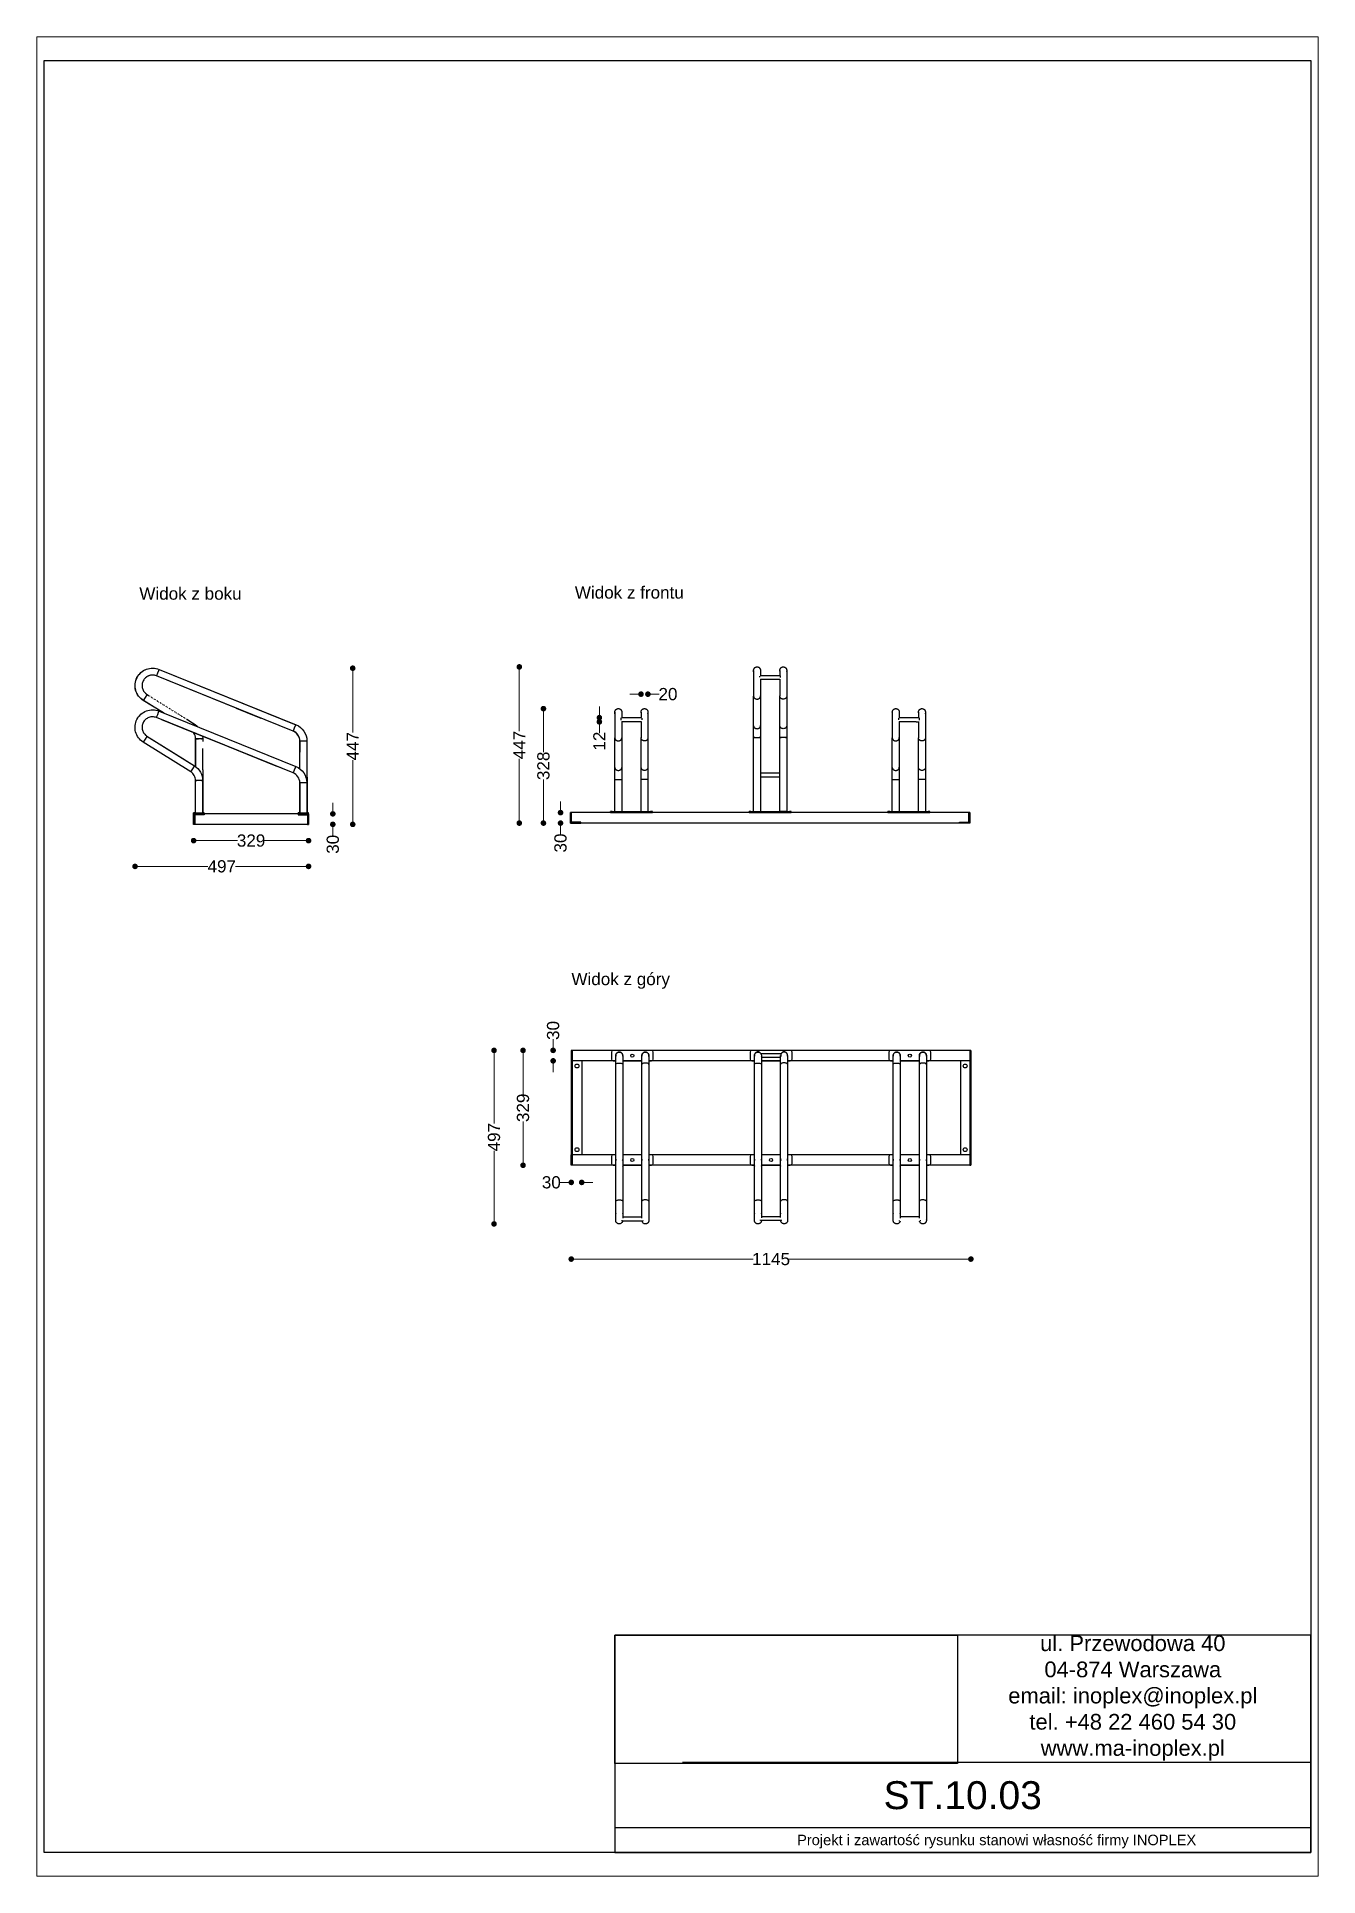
# Paper-space layout 'Układ1' of a CAD drawing. Header units: millimetres. Extents: x 1 to 201, y 2 to 289.
# The model-space entities are those that its viewports show. They can reach past a viewport. Long polylines and large blocks are cut down to what shows.
import ezdxf

# ---------------------------------------------------------------- set-up
doc = ezdxf.new("R2010")
doc.units = ezdxf.units.MM
doc.header["$LTSCALE"] = 3
doc.layers.add('DomyÅ›lny', color=7, linetype='Continuous')
doc.styles.get("Standard").update_dxf_attribs({"font": 'arial.ttf'})
doc.dimstyles.new('MATEUSZ', dxfattribs={"dimtxt": 35, "dimasz": 16, "dimexe": 0.18, "dimexo": 0.0625, "dimgap": 0.09, "dimtad": 0, "dimdec": 0, "dimdsep": 46, "dimtxsty": 'Standard', "dimblk": 'DOT', "dimcen": 0.09, "dimse1": 1, "dimse2": 1, "dimadec": 0, "dimazin": 0, "dimtfac": 1, "dimtdec": 0, "dimtofl": 0, "dimtmove": 0, "dimatfit": 3, "dimfxl": 1, "dimtolj": 1, "dimtzin": 0, "dimlwd": 9, "dimlwe": 9, "dimarcsym": 0})
picture_1 = doc.add_image_def('image1.jpg', size_in_pixel=(1896, 709))

psp = doc.layouts.new('Układ1')

msp = doc.modelspace()

# ---------------------------------------------------------------- texts
for s, p in [('Widok z boku', (10638.7, 28140.5)), ('Widok z frontu', (11886.5, 28143.7)), ('Widok z góry', (11876.7, 27036.4))]:
    msp.add_text(s, height=34.962).set_placement(p)
at = {"attachment_point": 5}
for s, width, gutter_width, heights, insert, char_height in [('ul. Przewodowa 40\\P04-874 Warszawa\\Pemail: inoplex@inoplex.pl\\Ptel. +48 22 460 54 30\\Pwww.ma-inoplex.pl', 1019.877, 1, [432.7], (13485.1, 24994.8), 45), ('ST.10.03', 1993.625, 1, [0], (12997.9, 24715.8), 80), ('Projekt i zawartość rysunku stanowi własność firmy INOPLEX ', 1800.088, 12.5, [70.5], (13095, 24583.6), 30)]:
    msp.add_mtext_dynamic_manual_height_columns(s, width=width, gutter_width=gutter_width, heights=heights, dxfattribs=dict(at, insert=insert, char_height=char_height))

# ---------------------------------------------------------------- blocks, each defined once
blk = doc.blocks.new('_Dot')
at = {"color": 0, "linetype": 'ByBlock', "lineweight": -2}
blk.add_line((-0.5, 0), (-1, 0), dxfattribs=at)
at = {"color": 0, "linetype": 'ByBlock', "const_width": 0.5}
blk.add_lwpolyline([(-0.25, 0, 1), (0.25, 0, 1)], format="xyb", close=True, dxfattribs=at)
blk = doc.blocks.new('*D22')
at = {"color": 0, "lineweight": 9, "transparency": 16777216}
for p, q in [((10642.4, 27376.6), (10835.4, 27376.6)), ((11107.5, 27376.6), (10914.4, 27376.6))]:
    blk.add_line(p, q, dxfattribs=at)
at = {"layer": 'Defpoints', "color": 0, "transparency": 16777216}
for p in [(10626.4, 27775.4), (11123.5, 27497), (11123.5, 27376.6)]:
    blk.add_point(p, dxfattribs=at)
at = {"color": 0, "lineweight": 9, "transparency": 16777216, "xscale": 16, "yscale": 16, "zscale": 16, "rotation": 180}
blk.add_blockref('_Dot', (10626.4, 27376.6), dxfattribs=at)
at = {"color": 0, "lineweight": 9, "transparency": 16777216, "xscale": 16, "yscale": 16, "zscale": 16}
blk.add_blockref('_Dot', (11123.5, 27376.6), dxfattribs=at)
at = {"color": 0, "transparency": 16777216, "insert": (10874.9, 27376.6), "char_height": 35, "attachment_point": 5}
blk.add_mtext('\\A1;497', dxfattribs=at)
blk = doc.blocks.new('*D23')
at = {"color": 0, "lineweight": 9, "transparency": 16777216}
for p, q in [((10810.3, 27450.4), (10920.1, 27450.4)), ((11107.5, 27450.4), (10997.7, 27450.4))]:
    blk.add_line(p, q, dxfattribs=at)
at = {"layer": 'Defpoints', "color": 0, "transparency": 16777216}
for p in [(10794.3, 27497), (11123.5, 27497), (11123.5, 27450.4)]:
    blk.add_point(p, dxfattribs=at)
at = {"color": 0, "lineweight": 9, "transparency": 16777216, "xscale": 16, "yscale": 16, "zscale": 16, "rotation": 180}
blk.add_blockref('_Dot', (10794.3, 27450.4), dxfattribs=at)
at = {"color": 0, "lineweight": 9, "transparency": 16777216, "xscale": 16, "yscale": 16, "zscale": 16}
blk.add_blockref('_Dot', (11123.5, 27450.4), dxfattribs=at)
at = {"color": 0, "transparency": 16777216, "insert": (10958.9, 27450.4), "char_height": 35, "attachment_point": 5}
blk.add_mtext('\\A1;329', dxfattribs=at)
blk = doc.blocks.new('*D24')
at = {"color": 0, "lineweight": 9, "transparency": 16777216}
for p, q in [((11193.1, 27543), (11193.1, 27559)), ((11193.1, 27481), (11193.1, 27465))]:
    blk.add_line(p, q, dxfattribs=at)
at = {"layer": 'Defpoints', "color": 0, "transparency": 16777216}
for p in [(10824.3, 27527), (10794.3, 27497), (11193.1, 27497)]:
    blk.add_point(p, dxfattribs=at)
at = {"color": 0, "lineweight": 9, "transparency": 16777216, "xscale": 16, "yscale": 16, "zscale": 16}
for p, rotation in [((11193.1, 27527), 270), ((11193.1, 27497), 90)]:
    blk.add_blockref('_Dot', p, dxfattribs=dict(at, rotation=rotation))
at = {"color": 0, "transparency": 16777216, "insert": (11193.1, 27439.9), "char_height": 35, "attachment_point": 5, "rotation": 90}
blk.add_mtext('\\A1;30', dxfattribs=at)
blk = doc.blocks.new('*D25')
at = {"color": 0, "lineweight": 9, "transparency": 16777216}
for p, q in [((11250.1, 27928.3), (11250.1, 27760.1)), ((11250.1, 27513), (11250.1, 27681.2))]:
    blk.add_line(p, q, dxfattribs=at)
at = {"layer": 'Defpoints', "color": 0, "transparency": 16777216}
for p in [(10672.6, 27944.3), (11250.1, 27944.3), (11123.5, 27497)]:
    blk.add_point(p, dxfattribs=at)
at = {"color": 0, "lineweight": 9, "transparency": 16777216, "xscale": 16, "yscale": 16, "zscale": 16}
for p, rotation in [((11250.1, 27944.3), 90), ((11250.1, 27497), 270)]:
    blk.add_blockref('_Dot', p, dxfattribs=dict(at, rotation=rotation))
at = {"color": 0, "transparency": 16777216, "insert": (11250.1, 27720.7), "char_height": 35, "attachment_point": 5, "rotation": 90}
blk.add_mtext('\\A1;447', dxfattribs=at)
blk = doc.blocks.new('*D26')
at = {"color": 0, "lineweight": 9, "transparency": 16777216}
for p, q in [((11845.5, 27546.6), (11845.5, 27562.6)), ((11845.5, 27484.6), (11845.5, 27468.6))]:
    blk.add_line(p, q, dxfattribs=at)
at = {"layer": 'Defpoints', "color": 0, "transparency": 16777216}
for p in [(11873.6, 27530.6), (11845.5, 27500.6), (11873.6, 27500.6)]:
    blk.add_point(p, dxfattribs=at)
at = {"color": 0, "lineweight": 9, "transparency": 16777216, "xscale": 16, "yscale": 16, "zscale": 16}
for p, rotation in [((11845.5, 27530.6), 270), ((11845.5, 27500.6), 90)]:
    blk.add_blockref('_Dot', p, dxfattribs=dict(at, rotation=rotation))
at = {"color": 0, "transparency": 16777216, "insert": (11845.5, 27443.5), "char_height": 35, "attachment_point": 5, "rotation": 90}
blk.add_mtext('\\A1;30', dxfattribs=at)
blk = doc.blocks.new('*D27')
at = {"color": 0, "lineweight": 9, "transparency": 16777216}
for p, q in [((11796.5, 27812.4), (11796.5, 27703.3)), ((11796.5, 27516.6), (11796.5, 27625.7))]:
    blk.add_line(p, q, dxfattribs=at)
at = {"layer": 'Defpoints', "color": 0, "transparency": 16777216}
for p in [(11796.5, 27828.4), (12012.1, 27828.4), (11873.6, 27500.6)]:
    blk.add_point(p, dxfattribs=at)
at = {"color": 0, "lineweight": 9, "transparency": 16777216, "xscale": 16, "yscale": 16, "zscale": 16}
for p, rotation in [((11796.5, 27828.4), 90), ((11796.5, 27500.6), 270)]:
    blk.add_blockref('_Dot', p, dxfattribs=dict(at, rotation=rotation))
at = {"color": 0, "transparency": 16777216, "insert": (11796.5, 27664.5), "char_height": 35, "attachment_point": 5, "rotation": 90}
blk.add_mtext('\\A1;328', dxfattribs=at)
blk = doc.blocks.new('*D28')
at = {"color": 0, "lineweight": 9, "transparency": 16777216}
for p, q in [((11727.4, 27932), (11727.4, 27763.8)), ((11727.4, 27516.6), (11727.4, 27684.8))]:
    blk.add_line(p, q, dxfattribs=at)
at = {"layer": 'Defpoints', "color": 0, "transparency": 16777216}
for p in [(11727.4, 27948), (12408.5, 27948), (11873.6, 27500.6)]:
    blk.add_point(p, dxfattribs=at)
at = {"color": 0, "lineweight": 9, "transparency": 16777216, "xscale": 16, "yscale": 16, "zscale": 16}
for p, rotation in [((11727.4, 27948), 90), ((11727.4, 27500.6), 270)]:
    blk.add_blockref('_Dot', p, dxfattribs=dict(at, rotation=rotation))
at = {"color": 0, "transparency": 16777216, "insert": (11727.4, 27724.3), "char_height": 35, "attachment_point": 5, "rotation": 90}
blk.add_mtext('\\A1;447', dxfattribs=at)
blk = doc.blocks.new('*D29')
at = {"color": 0, "lineweight": 9, "transparency": 16777216}
for p, q in [((12060.1, 27869.9), (12044.1, 27869.9)), ((12111.9, 27869.9), (12127.9, 27869.9))]:
    blk.add_line(p, q, dxfattribs=at)
at = {"layer": 'Defpoints', "color": 0, "transparency": 16777216}
for p in [(12095.9, 27869.9), (12095.9, 27820.4), (12076.1, 27790.6)]:
    blk.add_point(p, dxfattribs=at)
at = {"color": 0, "lineweight": 9, "transparency": 16777216, "xscale": 16, "yscale": 16, "zscale": 16}
blk.add_blockref('_Dot', (12076.1, 27869.9), dxfattribs=at)
at = {"color": 0, "lineweight": 9, "transparency": 16777216, "xscale": 16, "yscale": 16, "zscale": 16, "rotation": 180}
blk.add_blockref('_Dot', (12095.9, 27869.9), dxfattribs=at)
at = {"color": 0, "transparency": 16777216, "insert": (12153.3, 27869.9), "char_height": 35, "attachment_point": 5}
blk.add_mtext('\\A1;20', dxfattribs=at)
blk = doc.blocks.new('*D30')
at = {"color": 0, "lineweight": 9, "transparency": 16777216}
for p, q in [((11956.8, 27818.6), (11956.8, 27834.6)), ((11956.8, 27774.6), (11956.8, 27758.6))]:
    blk.add_line(p, q, dxfattribs=at)
at = {"layer": 'Defpoints', "color": 0, "transparency": 16777216}
for p in [(11956.8, 27790.6), (12021.1, 27802.6), (12021.1, 27790.6)]:
    blk.add_point(p, dxfattribs=at)
at = {"color": 0, "lineweight": 9, "transparency": 16777216, "xscale": 16, "yscale": 16, "zscale": 16}
for p, rotation in [((11956.8, 27802.6), 270), ((11956.8, 27790.6), 90)]:
    blk.add_blockref('_Dot', p, dxfattribs=dict(at, rotation=rotation))
at = {"color": 0, "transparency": 16777216, "insert": (11956.8, 27735.3), "char_height": 35, "attachment_point": 5, "rotation": 90}
blk.add_mtext('\\A1;12', dxfattribs=at)
blk = doc.blocks.new('*D31')
at = {"color": 0, "lineweight": 9, "transparency": 16777216}
for p, q in [((11824.3, 26865.6), (11824.3, 26881.6)), ((11824.3, 26803.6), (11824.3, 26787.6))]:
    blk.add_line(p, q, dxfattribs=at)
at = {"layer": 'Defpoints', "color": 0, "transparency": 16777216}
for p in [(11824.3, 26849.6), (11876.2, 26849.6), (11906.2, 26819.6)]:
    blk.add_point(p, dxfattribs=at)
at = {"color": 0, "lineweight": 9, "transparency": 16777216, "xscale": 16, "yscale": 16, "zscale": 16}
for p, rotation in [((11824.3, 26849.6), 270), ((11824.3, 26819.6), 90)]:
    blk.add_blockref('_Dot', p, dxfattribs=dict(at, rotation=rotation))
at = {"color": 0, "transparency": 16777216, "insert": (11824.3, 26906.7), "char_height": 35, "attachment_point": 5, "rotation": 90}
blk.add_mtext('\\A1;30', dxfattribs=at)
blk = doc.blocks.new('*D32')
at = {"color": 0, "lineweight": 9, "transparency": 16777216}
for p, q in [((11860.2, 26471.5), (11844.2, 26471.5)), ((11922.2, 26471.5), (11938.2, 26471.5))]:
    blk.add_line(p, q, dxfattribs=at)
at = {"layer": 'Defpoints', "color": 0, "transparency": 16777216}
for p in [(11876.2, 26550.5), (11906.2, 26550.5), (11876.2, 26471.5)]:
    blk.add_point(p, dxfattribs=at)
at = {"color": 0, "lineweight": 9, "transparency": 16777216, "xscale": 16, "yscale": 16, "zscale": 16}
blk.add_blockref('_Dot', (11876.2, 26471.5), dxfattribs=at)
at = {"color": 0, "lineweight": 9, "transparency": 16777216, "xscale": 16, "yscale": 16, "zscale": 16, "rotation": 180}
blk.add_blockref('_Dot', (11906.2, 26471.5), dxfattribs=at)
at = {"color": 0, "transparency": 16777216, "insert": (11819.1, 26471.5), "char_height": 35, "attachment_point": 5}
blk.add_mtext('\\A1;30', dxfattribs=at)
blk = doc.blocks.new('*D33')
at = {"color": 0, "lineweight": 9, "transparency": 16777216}
for p, q in [((11892.2, 26251.8), (12397.8, 26251.8)), ((13005.2, 26251.8), (12499.5, 26251.8))]:
    blk.add_line(p, q, dxfattribs=at)
at = {"layer": 'Defpoints', "color": 0, "transparency": 16777216}
for p in [(11876.2, 26520.5), (13021.2, 26520.5), (13021.2, 26251.8)]:
    blk.add_point(p, dxfattribs=at)
at = {"color": 0, "lineweight": 9, "transparency": 16777216, "xscale": 16, "yscale": 16, "zscale": 16, "rotation": 180}
blk.add_blockref('_Dot', (11876.2, 26251.8), dxfattribs=at)
at = {"color": 0, "lineweight": 9, "transparency": 16777216, "xscale": 16, "yscale": 16, "zscale": 16}
blk.add_blockref('_Dot', (13021.2, 26251.8), dxfattribs=at)
at = {"color": 0, "transparency": 16777216, "insert": (12448.7, 26251.8), "char_height": 35, "attachment_point": 5}
blk.add_mtext('\\A1;1145', dxfattribs=at)
blk = doc.blocks.new('*D34')
at = {"color": 0, "lineweight": 9, "transparency": 16777216}
for p, q in [((11655, 26833.6), (11655, 26640.6)), ((11655, 26368.5), (11655, 26561.6))]:
    blk.add_line(p, q, dxfattribs=at)
at = {"layer": 'Defpoints', "color": 0, "transparency": 16777216}
for p in [(11655, 26849.6), (11876.2, 26849.6), (12013.7, 26352.5)]:
    blk.add_point(p, dxfattribs=at)
at = {"color": 0, "lineweight": 9, "transparency": 16777216, "xscale": 16, "yscale": 16, "zscale": 16}
for p, rotation in [((11655, 26849.6), 90), ((11655, 26352.5), 270)]:
    blk.add_blockref('_Dot', p, dxfattribs=dict(at, rotation=rotation))
at = {"color": 0, "transparency": 16777216, "insert": (11655, 26601.1), "char_height": 35, "attachment_point": 5, "rotation": 90}
blk.add_mtext('\\A1;497', dxfattribs=at)
blk = doc.blocks.new('*D35')
at = {"color": 0, "lineweight": 9, "transparency": 16777216}
for p, q in [((11738.1, 26833.6), (11738.1, 26723.8)), ((11738.1, 26536.5), (11738.1, 26646.3))]:
    blk.add_line(p, q, dxfattribs=at)
at = {"layer": 'Defpoints', "color": 0, "transparency": 16777216}
for p in [(11876.2, 26849.6), (11738.1, 26520.5), (11876.2, 26520.5)]:
    blk.add_point(p, dxfattribs=at)
at = {"color": 0, "lineweight": 9, "transparency": 16777216, "xscale": 16, "yscale": 16, "zscale": 16}
for p, rotation in [((11738.1, 26849.6), 90), ((11738.1, 26520.5), 270)]:
    blk.add_blockref('_Dot', p, dxfattribs=dict(at, rotation=rotation))
at = {"color": 0, "transparency": 16777216, "insert": (11738.1, 26685.1), "char_height": 35, "attachment_point": 5, "rotation": 90}
blk.add_mtext('\\A1;329', dxfattribs=at)

# ---------------------------------------------------------------- dimensions: what is measured, and where the dimension line sits
for base, p1, p2, picture, middle in [((11250.1, 27944.3), (11123.5, 27497), (10672.6, 27944.3), '*D25', (11250.1, 27720.7)), ((11727.4, 27948), (11873.6, 27500.6), (12408.5, 27948), '*D28', (11727.4, 27724.3)), ((11796.5, 27828.4), (11873.6, 27500.6), (12012.1, 27828.4), '*D27', (11796.5, 27664.5)), ((11956.8, 27790.6), (12021.1, 27802.6), (12021.1, 27790.6), '*D30', (11956.8, 27735.3)), ((11193.1, 27497), (10824.3, 27527), (10794.3, 27497), '*D24', (11193.1, 27439.9)), ((11845.5, 27500.6), (11873.6, 27530.6), (11873.6, 27500.6), '*D26', (11845.5, 27443.5)), ((11824.3, 26849.6), (11906.2, 26819.6), (11876.2, 26849.6), '*D31', (11824.3, 26906.7)), ((11655, 26849.6), (12013.7, 26352.5), (11876.2, 26849.6), '*D34', (11655, 26601.1)), ((11738.1, 26520.5), (11876.2, 26849.6), (11876.2, 26520.5), '*D35', (11738.1, 26685.1))]:
    dim = msp.add_linear_dim(base=base, p1=p1, p2=p2, angle=90, dimstyle='MATEUSZ')
    dim.commit()
    dim.dimension.update_dxf_attribs({"geometry": picture, "text_midpoint": middle})
for base, p1, p2, picture, middle in [((12095.9, 27869.9), (12076.1, 27790.6), (12095.9, 27820.4), '*D29', (12153.3, 27869.9)), ((11123.5, 27376.6), (10626.4, 27775.4), (11123.5, 27497), '*D22', (10874.9, 27376.6)), ((11123.5, 27450.4), (10794.3, 27497), (11123.5, 27497), '*D23', (10958.9, 27450.4)), ((11876.2, 26471.5), (11906.2, 26550.5), (11876.2, 26550.5), '*D32', (11819.1, 26471.5)), ((13021.2, 26251.8), (11876.2, 26520.5), (13021.2, 26520.5), '*D33', (12448.7, 26251.8))]:
    dim = msp.add_linear_dim(base=base, p1=p1, p2=p2, dimstyle='MATEUSZ')
    dim.commit()
    dim.dimension.update_dxf_attribs({"geometry": picture, "text_midpoint": middle})

# ---------------------------------------------------------------- linework, layer by layer
for p, q in [((13995, 24809.6), (12194.9, 24809.6)), ((13994.7, 24623), (12001.1, 24623))]:
    msp.add_line(p, q)
for points in [[(10366.2, 24552.5), (10366.2, 29684.6), (13995, 29684.6), (13995, 24552.5)], [(12001.1, 24552.5), (13995, 24552.5), (13995, 25174.2), (12001.1, 25174.2)]]:
    msp.add_lwpolyline(points, close=True)
at = {"layer": 'DomyÅ›lny'}
for p, q in [((10695.2, 27940.8), (11087.3, 27782.5)), ((10695.5, 27940.8), (11087.6, 27782.5)), ((12417.7, 27923.5), (12474.8, 27923.5)), ((11079.7, 27763.9), (10687.7, 27922.3)), ((10915.9, 27830.2), (10688, 27922.3)), ((12473.7, 27911.5), (12418.5, 27911.5)), ((10707.5, 27816.3), (10649.9, 27852.1)), ((10708.5, 27815.9), (10650.3, 27852.1)), ((10660.6, 27869.1), (10661.3, 27868.6)), ((10660.9, 27869.1), (10664.1, 27867)), ((10663.9, 27867), (10664.6, 27866.6)), ((10664.1, 27867), (10664.3, 27866.9)), ((10665.2, 27866.2), (10665.8, 27865.8)), ((10666.4, 27865.4), (10667.1, 27865)), ((10667.7, 27864.7), (10668.3, 27864.2)), ((10672.2, 27861.8), (10672.8, 27861.4)), ((10673.4, 27861.1), (10674.1, 27860.7)), ((10674.7, 27860.3), (10675.3, 27859.9)), ((10675.9, 27859.5), (10676.6, 27859.1)), ((10680.4, 27856.7), (10681.1, 27856.3)), ((10681.7, 27855.9), (10682.4, 27855.5)), ((10682.9, 27855.1), (10683.6, 27854.7)), ((10684.2, 27854.4), (10684.9, 27853.9)), ((10688.7, 27851.5), (10689.4, 27851.1)), ((10690, 27850.8), (10690.6, 27850.4)), ((10691.2, 27850), (10691.9, 27849.6)), ((10692.5, 27849.2), (10693.1, 27848.8)), ((10693.7, 27848.4), (10694.4, 27848)), ((10695.2, 27821.2), (11087.2, 27662.9)), ((10695.2, 27821.2), (11087.2, 27662.9)), ((10697, 27846.4), (10697.6, 27846)), ((10698.2, 27845.6), (10698.9, 27845.2)), ((10699.5, 27844.8), (10700.1, 27844.4)), ((10700.7, 27844.1), (10701.4, 27843.6)), ((10702, 27843.3), (10702.6, 27842.9)), ((10705.2, 27841.2), (10705.9, 27840.8)), ((10706.5, 27840.5), (10707.2, 27840.1)), ((10707.7, 27839.7), (10708.4, 27839.3)), ((10709, 27838.9), (10709.7, 27838.5)), ((10710.2, 27838.1), (10710.9, 27837.7)), ((10714.8, 27835.3), (10715.4, 27834.9)), ((10716, 27834.5), (10716.7, 27834.1)), ((10717.3, 27833.8), (10717.9, 27833.4)), ((10718.5, 27833), (10719.2, 27832.6)), ((10723, 27830.2), (10723.7, 27829.8)), ((10724.3, 27829.4), (10724.9, 27829)), ((10725.5, 27828.6), (10726.2, 27828.2)), ((10726.8, 27827.8), (10727.4, 27827.4)), ((10731.3, 27825), (10732, 27824.6)), ((10732.6, 27824.2), (10733.2, 27823.8)), ((10733.8, 27823.5), (10734.5, 27823.1)), ((10735, 27822.7), (10735.7, 27822.3)), ((10739.6, 27819.9), (10740.2, 27819.5)), ((10740.8, 27819.1), (10741.5, 27818.7)), ((10742.1, 27818.3), (10742.7, 27817.9)), ((10915.9, 27830.2), (10972.8, 27807.2)), ((12398.5, 27779.4), (12398.5, 27864.1)), ((12418.5, 27864.1), (12418.5, 27779.4)), ((12473.7, 27779.4), (12473.7, 27864.1)), ((12493.7, 27864.1), (12493.7, 27779.4)), ((11035.6, 27662.2), (10687.6, 27802.7)), ((11079.7, 27644.4), (10687.6, 27802.7)), ((10794.8, 27759.4), (10703.3, 27796.4)), ((10743.3, 27817.5), (10744, 27817.1)), ((10744.6, 27816.8), (10745.2, 27816.4)), ((10747.8, 27814.7), (10748.5, 27814.3)), ((10749.1, 27813.9), (10749.7, 27813.5)), ((10750.3, 27813.2), (10751, 27812.8)), ((10751.6, 27812.4), (10752.2, 27812)), ((10752.8, 27811.6), (10753.5, 27811.2)), ((10756.1, 27809.6), (10756.8, 27809.2)), ((10757.4, 27808.8), (10758, 27808.4)), ((10758.6, 27808), (10759.3, 27807.6)), ((10759.9, 27807.2), (10760.5, 27806.8)), ((10761.1, 27806.5), (10761.8, 27806.1)), ((10765.6, 27803.7), (10766.3, 27803.2)), ((10766.9, 27802.9), (10767.5, 27802.5)), ((10768.1, 27802.1), (10768.8, 27801.7)), ((10769.4, 27801.3), (10770, 27800.9)), ((10773.9, 27798.5), (10774.6, 27798.1)), ((10775.1, 27797.7), (10775.8, 27797.3)), ((10775.2, 27797.9), (10797, 27784.3)), ((10776.4, 27796.9), (10777, 27796.5)), ((10777.6, 27796.2), (10778.3, 27795.8)), ((10782.2, 27793.4), (10782.8, 27792.9)), ((10783.4, 27792.6), (10784.1, 27792.2)), ((10784.7, 27791.8), (10785.3, 27791.4)), ((10785.9, 27791), (10786.6, 27790.6)), ((10790.4, 27788.2), (10791.1, 27787.8)), ((10791.7, 27787.4), (10792.3, 27787)), ((10792.9, 27786.6), (10793.6, 27786.2)), ((10794.2, 27785.9), (10794.8, 27785.5)), ((10796.2, 27784.6), (10796.6, 27784.3)), ((10972.8, 27807.2), (10987.1, 27801.5)), ((12020.1, 27802.6), (12077.2, 27802.6)), ((12076.1, 27790.6), (12021.1, 27790.6)), ((12815.2, 27802.6), (12872.3, 27802.6)), ((12864, 27790.6), (12816.1, 27790.6)), ((12864, 27790.6), (12871.1, 27790.6)), ((10786, 27647.9), (10649.9, 27732.6)), ((10786, 27647.9), (10649.9, 27732.6)), ((10660.5, 27749.5), (10763.4, 27685.5)), ((10660.5, 27749.5), (10796.6, 27664.8)), ((11022.7, 27667.4), (10794.8, 27759.4)), ((10800, 27662.5), (10800, 27741.9)), ((10800.4, 27662.2), (10800.4, 27741.9)), ((10820.4, 27741.8), (10820.4, 27734.2)), ((10820.4, 27652.9), (10820.4, 27714.4)), ((11098.8, 27656.2), (11098.5, 27736.1)), ((11098.8, 27735.8), (11098.8, 27736.1)), ((11098.8, 27735.8), (11098.8, 27735.4)), ((11098.8, 27735.4), (11098.8, 27734.6)), ((11098.8, 27734.6), (11098.8, 27733.9)), ((11098.8, 27733.9), (11098.8, 27732.9)), ((11098.8, 27732.9), (11098.8, 27732.7)), ((11098.8, 27732.7), (11098.8, 27732.4)), ((11098.8, 27732.4), (11098.8, 27731)), ((11098.8, 27731), (11098.8, 27730.6)), ((11098.8, 27730.6), (11098.8, 27729.7)), ((11098.8, 27729.7), (11098.8, 27729.3)), ((11098.8, 27729.3), (11098.8, 27729)), ((11098.8, 27729), (11098.8, 27728.7)), ((11098.8, 27728.7), (11098.8, 27728)), ((11098.8, 27728), (11098.8, 27727.6)), ((11098.8, 27727.6), (11098.8, 27726.9)), ((11098.8, 27726.9), (11098.9, 27726.2)), ((11098.9, 27726.2), (11098.9, 27725.8)), ((11098.9, 27725.8), (11098.9, 27725.1)), ((11098.9, 27725.1), (11098.9, 27724.9)), ((11098.9, 27724.9), (11098.9, 27724.3)), ((11098.9, 27724.3), (11098.9, 27724)), ((11098.9, 27724), (11098.9, 27723.6)), ((11098.9, 27723.6), (11098.9, 27723)), ((11098.9, 27723), (11098.9, 27721.6)), ((11098.9, 27721.6), (11098.9, 27721.2)), ((11098.9, 27721.2), (11098.9, 27720.6)), ((11098.9, 27720.6), (11098.9, 27720.2)), ((11098.9, 27720.2), (11098.9, 27720)), ((11098.9, 27720), (11098.9, 27719.8)), ((11098.9, 27719.8), (11098.9, 27719.5)), ((11098.9, 27719.5), (11098.9, 27719)), ((11098.9, 27719), (11098.9, 27718.6)), ((11098.9, 27718.6), (11098.9, 27716.1)), ((11098.9, 27716.1), (11098.9, 27715.3)), ((11098.9, 27715.3), (11098.9, 27713.7)), ((11098.9, 27713.7), (11098.9, 27712.4)), ((11098.9, 27712.4), (11098.9, 27711.3)), ((11118.8, 27736.1), (11119.5, 27530)), ((12001.1, 27659.9), (12001.1, 27744.6)), ((12021.1, 27744.6), (12021.1, 27659.9)), ((12076.1, 27659.9), (12076.1, 27744.6)), ((12096.1, 27744.6), (12096.1, 27659.9)), ((12398.5, 27533.6), (12398.5, 27745.4)), ((12418.5, 27745.4), (12418.5, 27533.6)), ((12473.7, 27533.6), (12473.7, 27745.4)), ((12493.7, 27745.4), (12493.7, 27533.6)), ((12796.1, 27659.9), (12796.1, 27744.6)), ((12816.1, 27744.6), (12816.1, 27659.9)), ((12871.1, 27659.9), (12871.1, 27744.6)), ((12891.1, 27744.6), (12891.1, 27659.9)), ((10763.4, 27685.5), (10776.4, 27677.4)), ((10776.4, 27677.4), (10796.6, 27664.8)), ((11079.7, 27644.4), (11022.7, 27667.4)), ((11098.9, 27711.3), (11098.9, 27710.3)), ((11098.9, 27710.3), (11098.9, 27709)), ((11098.9, 27709), (11098.9, 27707.1)), ((11098.9, 27707.1), (11098.9, 27706)), ((11098.9, 27706), (11098.9, 27704.1)), ((11098.9, 27704.1), (11098.9, 27703.8)), ((11098.9, 27703.8), (11098.9, 27703.8)), ((10800, 27530.1), (10800, 27626)), ((10800, 27530), (10800, 27622.4)), ((10820, 27622.3), (10820, 27530)), ((10820.4, 27652.9), (10820.4, 27530)), ((11098.5, 27615.9), (11098.5, 27616.6)), ((11098.8, 27530), (11098.5, 27616.6)), ((11098.5, 27615.9), (11098.5, 27614.5)), ((11098.5, 27614.5), (11098.5, 27613.7)), ((11098.5, 27613.7), (11098.5, 27612.9)), ((11098.5, 27612.9), (11098.5, 27611.9)), ((11098.5, 27611.9), (11098.5, 27610.5)), ((11098.5, 27610.5), (11098.5, 27609.4)), ((11098.5, 27609.4), (11098.5, 27608.9)), ((11098.5, 27608.9), (11098.5, 27607)), ((11118.5, 27616.6), (11118.8, 27530)), ((11118.5, 27616.6), (11118.8, 27530)), ((12001.1, 27533.6), (12001.1, 27625.9)), ((12021.1, 27625.9), (12021.1, 27533.6)), ((12076.1, 27533.6), (12076.1, 27625.9)), ((12096.1, 27625.9), (12096.1, 27533.6)), ((12418.5, 27644.3), (12473.7, 27644.3)), ((12473.7, 27632.3), (12418.5, 27632.3)), ((12796.1, 27533.6), (12796.1, 27625.9)), ((12816.1, 27625.9), (12816.1, 27533.6)), ((12871.1, 27533.6), (12871.1, 27625.9)), ((12891.1, 27625.9), (12891.1, 27533.6)), ((11098.5, 27607), (11098.5, 27605.9)), ((11098.5, 27605.9), (11098.5, 27604.4)), ((11098.5, 27604.4), (11098.5, 27603.9)), ((11098.5, 27603.9), (11098.5, 27602.7)), ((11098.5, 27602.7), (11098.5, 27601.1)), ((11098.5, 27601.1), (11098.5, 27600.1)), ((11098.5, 27600.1), (11098.6, 27590.8)), ((11098.6, 27590.8), (11098.8, 27530)), ((10794.3, 27527), (10794.3, 27530)), ((11123.5, 27527), (10794.3, 27527)), ((10794.3, 27527), (10794.3, 27497)), ((10794.3, 27497), (10794.3, 27527)), ((10794.3, 27527), (10824.3, 27527)), ((10824.3, 27524), (10797.3, 27524)), ((10797.3, 27524), (10797.3, 27497)), ((10799.3, 27530), (10819.3, 27530)), ((10799.3, 27527), (10799.3, 27530)), ((10819.3, 27527), (10819.3, 27530)), ((10824.3, 27527), (10824.3, 27530)), ((10824.3, 27527), (10824.3, 27524)), ((11093.5, 27527), (11093.5, 27530)), ((11123.5, 27527), (11093.5, 27527)), ((11093.5, 27527), (11093.5, 27524)), ((11093.5, 27524), (11120.5, 27524)), ((11098.5, 27527), (11098.5, 27530)), ((11098.5, 27530), (11118.5, 27530)), ((11118.5, 27527), (11118.5, 27530)), ((11120.5, 27524), (11120.5, 27497)), ((11123.5, 27527), (11123.5, 27530)), ((11123.5, 27527), (11123.5, 27497)), ((11123.5, 27497), (11123.5, 27527)), ((11876.6, 27530.6), (11873.6, 27530.6)), ((11873.6, 27530.6), (11873.6, 27500.6)), ((13018.6, 27530.6), (11873.6, 27530.6)), ((11873.6, 27500.6), (11873.6, 27530.6)), ((11876.6, 27503.6), (11876.6, 27530.6)), ((11903.6, 27503.6), (11876.6, 27503.6)), ((11903.6, 27500.6), (11903.6, 27503.6)), ((11988.6, 27530.6), (11988.6, 27533.6)), ((11993.6, 27533.6), (12103.6, 27533.6)), ((11993.6, 27530.6), (11993.6, 27533.6)), ((11993.6, 27530.6), (12103.6, 27530.6)), ((12103.6, 27530.6), (12103.6, 27533.6)), ((12108.6, 27530.6), (12108.6, 27533.6)), ((12386.1, 27530.6), (12386.1, 27533.6)), ((12391.1, 27533.6), (12501.1, 27533.6)), ((12391.1, 27530.6), (12391.1, 27533.6)), ((12391.1, 27530.6), (12501.1, 27530.6)), ((12501.1, 27530.6), (12501.1, 27533.6)), ((12506.1, 27530.6), (12506.1, 27533.6)), ((12783.6, 27530.6), (12783.6, 27533.6)), ((12788.6, 27533.6), (12898.6, 27533.6)), ((12788.6, 27530.6), (12788.6, 27533.6)), ((12788.6, 27530.6), (12898.6, 27530.6)), ((12898.6, 27530.6), (12898.6, 27533.6)), ((12903.6, 27530.6), (12903.6, 27533.6)), ((12988.6, 27500.6), (12988.6, 27503.6)), ((12988.6, 27503.6), (13015.6, 27503.6)), ((13015.6, 27503.6), (13015.6, 27530.6)), ((13015.6, 27530.6), (13018.6, 27530.6)), ((13018.6, 27530.6), (13018.6, 27500.6)), ((13018.6, 27500.6), (13018.6, 27530.6)), ((11123.5, 27497), (10794.3, 27497)), ((10797.3, 27497), (10794.3, 27497)), ((11120.5, 27497), (11123.5, 27497)), ((11873.6, 27500.6), (11903.6, 27500.6)), ((13018.6, 27500.6), (11873.6, 27500.6)), ((13018.6, 27500.6), (12988.6, 27500.6)), ((11876.2, 26849.6), (11876.2, 26520.5)), ((11879.2, 26849.6), (11876.2, 26849.6)), ((11876.2, 26849.6), (11876.2, 26819.6)), ((13021.2, 26849.6), (11876.2, 26849.6)), ((12003.7, 26819.6), (11876.2, 26819.6)), ((11879.2, 26849.6), (11879.2, 26520.5)), ((11906.2, 26819.6), (11906.2, 26550.5)), ((11991.2, 26844.6), (11991.2, 26824.6)), ((12106.2, 26849.6), (11996.2, 26849.6)), ((11996.2, 26819.6), (12003.7, 26819.6)), ((12078.7, 26819.6), (12023.7, 26819.6)), ((12023.7, 26819.6), (12078.7, 26819.6)), ((12401.1, 26819.6), (12098.7, 26819.6)), ((12098.7, 26819.6), (12106.2, 26819.6)), ((12111.2, 26824.6), (12111.2, 26844.6)), ((12388.7, 26844.6), (12388.7, 26824.6)), ((12503.7, 26849.6), (12393.7, 26849.6)), ((12393.7, 26819.6), (12401.1, 26819.6)), ((12418.7, 26841.1), (12478.7, 26841.1)), ((12476.2, 26829.1), (12421.1, 26829.1)), ((12476.2, 26819.6), (12421.1, 26819.6)), ((12421.1, 26819.6), (12476.2, 26819.6)), ((12798.7, 26819.6), (12496.2, 26819.6)), ((12496.2, 26819.6), (12503.7, 26819.6)), ((12508.7, 26824.6), (12508.7, 26844.6)), ((12786.2, 26844.6), (12786.2, 26824.6)), ((12901.2, 26849.6), (12791.2, 26849.6)), ((12791.2, 26819.6), (12798.7, 26819.6)), ((12873.7, 26819.6), (12818.7, 26819.6)), ((12818.7, 26819.6), (12873.7, 26819.6)), ((13021.2, 26819.6), (12893.7, 26819.6)), ((12893.7, 26819.6), (12901.2, 26819.6)), ((12906.2, 26824.6), (12906.2, 26844.6)), ((12991.2, 26819.6), (12991.2, 26550.5)), ((13018.2, 26849.6), (13018.2, 26520.5)), ((13018.2, 26849.6), (13021.2, 26849.6)), ((13021.2, 26849.6), (13021.2, 26520.5)), ((13021.2, 26849.6), (13021.2, 26819.6)), ((12003.7, 26417.6), (12003.7, 26809.6)), ((12023.7, 26809.6), (12023.7, 26417.6)), ((12078.7, 26417.6), (12078.7, 26809.6)), ((12098.7, 26809.6), (12098.7, 26417.6)), ((12401.1, 26417.6), (12401.1, 26809.7)), ((12421.1, 26809.7), (12421.1, 26417.6)), ((12476.2, 26418), (12476.2, 26810)), ((12496.2, 26810), (12496.2, 26418)), ((12798.7, 26417.6), (12798.7, 26809.6)), ((12818.7, 26809.6), (12818.7, 26417.6)), ((12873.7, 26417.6), (12873.7, 26809.6)), ((12893.7, 26809.6), (12893.7, 26417.6)), ((12003.7, 26550.5), (11876.2, 26550.5)), ((11876.2, 26520.5), (11876.2, 26550.5)), ((11879.2, 26520.5), (11876.2, 26520.5)), ((12003.7, 26520.5), (11876.2, 26520.5)), ((11991.2, 26545.5), (11991.2, 26525.5)), ((12003.7, 26550.5), (11996.2, 26550.5)), ((11996.2, 26520.5), (12003.7, 26520.5)), ((12078.7, 26550.5), (12023.7, 26550.5)), ((12078.7, 26550.5), (12023.7, 26550.5)), ((12078.7, 26520.5), (12023.7, 26520.5)), ((12023.7, 26520.5), (12078.7, 26520.5)), ((12401.1, 26550.5), (12098.7, 26550.5)), ((12106.2, 26550.5), (12098.7, 26550.5)), ((12401.1, 26520.5), (12098.7, 26520.5)), ((12098.7, 26520.5), (12106.2, 26520.5)), ((12111.2, 26525.5), (12111.2, 26545.5)), ((12388.7, 26545.5), (12388.7, 26525.5)), ((12401.1, 26550.5), (12393.7, 26550.5)), ((12393.7, 26520.5), (12401.1, 26520.5)), ((12476.2, 26550.5), (12421.1, 26550.5)), ((12476.2, 26550.5), (12421.1, 26550.5)), ((12476.2, 26520.5), (12421.1, 26520.5)), ((12421.1, 26520.5), (12476.2, 26520.5)), ((12798.7, 26550.5), (12496.2, 26550.5)), ((12503.7, 26550.5), (12496.2, 26550.5)), ((12798.7, 26520.5), (12496.2, 26520.5)), ((12496.2, 26520.5), (12503.7, 26520.5)), ((12508.7, 26525.5), (12508.7, 26545.5)), ((12786.2, 26545.5), (12786.2, 26525.5)), ((12798.7, 26550.5), (12791.2, 26550.5)), ((12791.2, 26520.5), (12798.7, 26520.5)), ((12873.7, 26550.5), (12818.7, 26550.5)), ((12873.7, 26550.5), (12818.7, 26550.5)), ((12873.7, 26520.5), (12818.7, 26520.5)), ((12818.7, 26520.5), (12873.7, 26520.5)), ((13021.2, 26550.5), (12893.7, 26550.5)), ((12901.2, 26550.5), (12893.7, 26550.5)), ((13021.2, 26520.5), (12893.7, 26520.5)), ((12893.7, 26520.5), (12901.2, 26520.5)), ((12906.2, 26525.5), (12906.2, 26545.5)), ((13018.2, 26520.5), (13021.2, 26520.5)), ((13021.2, 26520.5), (13021.2, 26550.5)), ((12081.2, 26360.6), (12021.2, 26360.6)), ((12023.7, 26372.6), (12078.7, 26372.6)), ((12478.8, 26361.9), (12418.8, 26361.9)), ((12421.1, 26373.9), (12476.2, 26373.9)), ((12873.7, 26372.6), (12818.7, 26372.6))]:
    msp.add_line(p, q, dxfattribs=at)
for points in [[(10649.9, 27852.1, 0), (10646.1, 27854.8, 0), (10642.6, 27857.8, 0), (10639.3, 27861, 0), (10636.3, 27864.6, 0), (10633.7, 27868.4, 0), (10631.5, 27872.5, 0), (10629.6, 27876.8, 0), (10628.2, 27881.2, 0), (10627.2, 27885.7, 0), (10626.6, 27890.3, 0), (10626.4, 27894.9, 0), (10626.6, 27899.6, 0), (10627.3, 27904.2, 0), (10628.4, 27908.7, 0), (10629.9, 27913.1, 0), (10631.9, 27917.3, 0), (10634.1, 27921.3, 0), (10636.8, 27925.1, 0), (10639.8, 27928.6, 0), (10643.1, 27931.9, 0), (10646.8, 27934.8, 0), (10650.6, 27937.4, 0), (10654.7, 27939.6, 0), (10659, 27941.4, 0), (10663.4, 27942.8, 0), (10667.9, 27943.8, 0), (10672.6, 27944.3, 0), (10677.2, 27944.5, 0), (10681.8, 27944.2, 0), (10686.4, 27943.4, 0), (10690.8, 27942.3, 0), (10695.2, 27940.8, 0)], [(10650.3, 27852.1, 0), (10646.4, 27854.8, 0), (10642.9, 27857.8, 0), (10639.6, 27861, 0), (10636.7, 27864.6, 0), (10634.1, 27868.4, 0), (10631.8, 27872.5, 0), (10630, 27876.8, 0), (10628.5, 27881.2, 0), (10627.5, 27885.7, 0), (10626.9, 27890.3, 0), (10626.7, 27894.9, 0), (10627, 27899.6, 0), (10627.6, 27904.2, 0), (10628.7, 27908.7, 0), (10630.3, 27913.1, 0), (10632.2, 27917.3, 0), (10634.5, 27921.3, 0), (10637.1, 27925.1, 0), (10640.1, 27928.6, 0), (10643.5, 27931.9, 0), (10647.1, 27934.8, 0), (10651, 27937.4, 0), (10655, 27939.6, 0), (10659.3, 27941.4, 0), (10663.7, 27942.8, 0), (10668.3, 27943.8, 0), (10672.9, 27944.3, 0), (10677.5, 27944.5, 0), (10682.1, 27944.2, 0), (10686.7, 27943.4, 0), (10691.2, 27942.3, 0), (10695.5, 27940.8, 0)], [(10688, 27922.3, 0), (10685.3, 27923.2, 0), (10682.6, 27923.9, 0), (10679.9, 27924.3, 0), (10677.1, 27924.5, 0), (10674.3, 27924.4, 0), (10671.6, 27924.1, 0), (10668.9, 27923.5, 0), (10666.2, 27922.6, 0), (10663.6, 27921.5, 0), (10661.2, 27920.2, 0), (10658.9, 27918.6, 0), (10656.7, 27916.9, 0), (10654.7, 27915, 0), (10652.9, 27912.8, 0), (10651.3, 27910.5, 0), (10650, 27908.1, 0), (10648.8, 27905.6, 0), (10647.9, 27903, 0), (10647.2, 27900.3, 0), (10646.8, 27897.5, 0), (10646.7, 27894.7, 0), (10646.8, 27891.9, 0), (10647.2, 27889.2, 0), (10647.8, 27886.5, 0), (10648.7, 27883.8, 0), (10649.8, 27881.3, 0), (10651.1, 27878.9, 0), (10652.7, 27876.5, 0), (10654.5, 27874.4, 0), (10656.5, 27872.4, 0), (10658.6, 27870.6, 0), (10660.9, 27869.1, 0)], [(10687.7, 27922.3, 0), (10684.4, 27923.4, 0), (10681.1, 27924.1, 0), (10677.8, 27924.4, 0), (10674.4, 27924.4, 0), (10671.1, 27924, 0), (10667.8, 27923.3, 0), (10664.6, 27922.1, 0), (10661.6, 27920.6, 0)], [(10688, 27922.3, 0), (10688, 27922.3, 0), (10688, 27922.3, 0), (10688, 27922.3, 0), (10688, 27922.3, 0), (10688, 27922.3, 0), (10688, 27922.3, 0), (10688, 27922.3, 0), (10688, 27922.3, 0), (10688, 27922.3, 0), (10688, 27922.3, 0), (10688, 27922.3, 0), (10688, 27922.3, 0), (10688, 27922.3, 0), (10688.1, 27922.5, 0), (10688.5, 27923.4, 0), (10691.7, 27931.3, 0), (10694.4, 27938, 0), (10695.3, 27940.1, 0), (10695.5, 27940.6, 0), (10695.5, 27940.7, 0), (10695.5, 27940.8, 0), (10695.5, 27940.8, 0), (10695.5, 27940.8, 0), (10695.5, 27940.8, 0), (10695.5, 27940.8, 0), (10695.5, 27940.8, 0), (10695.5, 27940.8, 0), (10695.5, 27940.8, 0), (10695.5, 27940.8, 0), (10695.5, 27940.8, 0), (10695.5, 27940.8, 0), (10695.5, 27940.8, 0), (10695.5, 27940.8, 0)], [(12398.5, 27938, 0), (12398.6, 27939, 0), (12398.7, 27940, 0), (12399, 27941, 0), (12399.3, 27941.9, 0), (12399.8, 27942.8, 0), (12400.3, 27943.6, 0), (12400.9, 27944.4, 0), (12401.5, 27945.2, 0), (12402.3, 27945.8, 0), (12403.1, 27946.4, 0), (12403.9, 27946.9, 0), (12404.8, 27947.3, 0), (12405.7, 27947.6, 0), (12406.6, 27947.8, 0), (12407.6, 27948, 0), (12408.5, 27948, 0)], [(12398.8, 27935.5, 0), (12398.6, 27936.8, 0), (12398.5, 27938, 0)], [(12398.5, 27938, 0), (12398.5, 27938, 0), (12398.5, 27938, 0), (12398.5, 27938, 0), (12398.5, 27938, 0), (12398.5, 27938, 0), (12398.5, 27938, 0), (12398.5, 27938, 0), (12398.5, 27938, 0), (12398.5, 27938, 0), (12398.5, 27937.8, 0), (12398.5, 27937.2, 0), (12398.5, 27930.5, 0), (12398.5, 27864.1, 0)], [(12398.6, 27933.8, 0), (12398.5, 27935.1, 0)], [(12408.5, 27948, 0), (12409.5, 27948, 0), (12410.5, 27947.8, 0), (12411.5, 27947.6, 0), (12412.4, 27947.2, 0), (12413.3, 27946.8, 0), (12414.2, 27946.3, 0), (12415, 27945.7, 0), (12415.7, 27945, 0), (12416.3, 27944.3, 0), (12416.9, 27943.5, 0), (12417.4, 27942.7, 0), (12417.8, 27941.8, 0), (12418.1, 27940.9, 0), (12418.3, 27939.9, 0), (12418.5, 27939, 0), (12418.5, 27938, 0)], [(12418.5, 27938, 0), (12418.4, 27936.6, 0), (12418.2, 27935.3, 0)], [(12418.5, 27936.2, 0), (12418.5, 27935.3, 0), (12418.5, 27934.4, 0), (12418.4, 27933.5, 0), (12418.2, 27932.6, 0)], [(12418.5, 27938, 0), (12418.5, 27938, 0), (12418.5, 27938, 0), (12418.5, 27938, 0), (12418.5, 27938, 0), (12418.5, 27938, 0), (12418.5, 27938, 0), (12418.5, 27938, 0), (12418.5, 27938, 0), (12418.5, 27938, 0), (12418.5, 27938, 0), (12418.5, 27937.9, 0), (12418.5, 27937.6, 0), (12418.5, 27936.4, 0), (12418.5, 27923.5, 0)], [(12473.7, 27938, 0), (12473.7, 27939, 0), (12473.9, 27940, 0), (12474.1, 27941, 0), (12474.5, 27941.9, 0), (12474.9, 27942.8, 0), (12475.4, 27943.6, 0), (12476, 27944.4, 0), (12476.7, 27945.2, 0), (12477.4, 27945.8, 0), (12478.2, 27946.4, 0), (12479, 27946.9, 0), (12479.9, 27947.3, 0), (12480.8, 27947.6, 0), (12481.7, 27947.8, 0), (12482.7, 27948, 0), (12483.7, 27948, 0)], [(12474, 27935.5, 0), (12473.7, 27936.8, 0), (12473.7, 27938, 0)], [(12473.7, 27938, 0), (12473.7, 27938, 0), (12473.7, 27938, 0), (12473.7, 27938, 0), (12473.7, 27938, 0), (12473.7, 27938, 0), (12473.7, 27938, 0), (12473.7, 27938, 0), (12473.7, 27938, 0), (12473.7, 27938, 0), (12473.7, 27938, 0), (12473.7, 27937.9, 0), (12473.7, 27937.6, 0), (12473.7, 27936.4, 0), (12473.7, 27923.5, 0)], [(12473.7, 27936.2, 0), (12473.7, 27935.3, 0), (12473.7, 27934.4, 0), (12473.8, 27933.5, 0), (12474, 27932.6, 0)], [(12483.7, 27948, 0), (12484.7, 27948, 0), (12485.7, 27947.8, 0), (12486.6, 27947.6, 0), (12487.6, 27947.2, 0), (12488.5, 27946.8, 0), (12489.3, 27946.3, 0), (12490.1, 27945.7, 0), (12490.8, 27945, 0), (12491.5, 27944.3, 0), (12492, 27943.5, 0), (12492.5, 27942.7, 0), (12492.9, 27941.8, 0), (12493.2, 27940.9, 0), (12493.5, 27939.9, 0), (12493.6, 27939, 0), (12493.7, 27938, 0)], [(12493.7, 27938, 0), (12493.6, 27936.6, 0), (12493.3, 27935.3, 0)], [(12493.6, 27933.8, 0), (12493.7, 27935.1, 0)], [(12493.7, 27938, 0), (12493.7, 27938, 0), (12493.7, 27938, 0), (12493.7, 27938, 0), (12493.7, 27938, 0), (12493.7, 27938, 0), (12493.7, 27938, 0), (12493.7, 27938, 0), (12493.7, 27938, 0), (12493.7, 27938, 0), (12493.7, 27937.8, 0), (12493.7, 27937.2, 0), (12493.7, 27930.5, 0), (12493.7, 27864.1, 0)], [(10655.6, 27872.9, 0), (10656.3, 27872.3, 0)], [(10656.4, 27916.9, 0), (10656, 27916.6, 0)], [(10657.5, 27917.9, 0), (10657.1, 27917.5, 0)], [(10659.5, 27919.3, 0), (10659.1, 27919.1, 0)], [(10660, 27919.6, 0), (10659.6, 27919.4, 0)], [(10660.5, 27919.9, 0), (10660.1, 27919.7, 0)], [(10661.5, 27920.6, 0), (10660.8, 27920.2, 0)], [(12416.2, 27918.9, 0), (12416.2, 27921.7, 0)], [(12418.5, 27912.6, 0), (12418.5, 27864.1, 0)], [(12473.7, 27912.4, 0), (12473.7, 27864.1, 0)], [(12476.2, 27918, 0), (12476.2, 27922.4, 0)], [(10649.9, 27732.6, 0), (10646.1, 27735.2, 0), (10642.5, 27738.2, 0), (10639.3, 27741.5, 0), (10636.3, 27745.1, 0), (10633.7, 27748.9, 0), (10631.5, 27753, 0), (10629.6, 27757.2, 0), (10628.2, 27761.7, 0), (10627.1, 27766.2, 0), (10626.5, 27770.8, 0), (10626.4, 27775.4, 0), (10626.6, 27780, 0), (10627.3, 27784.6, 0), (10628.4, 27789.1, 0), (10629.9, 27793.5, 0), (10631.8, 27797.7, 0), (10634.1, 27801.8, 0), (10636.8, 27805.6, 0), (10639.8, 27809.1, 0), (10643.1, 27812.4, 0), (10646.7, 27815.3, 0), (10650.6, 27817.8, 0), (10654.7, 27820, 0), (10658.9, 27821.8, 0), (10663.4, 27823.3, 0), (10667.9, 27824.2, 0), (10672.5, 27824.8, 0), (10677.2, 27824.9, 0), (10681.8, 27824.6, 0), (10686.3, 27823.9, 0), (10690.8, 27822.8, 0), (10695.2, 27821.2, 0)], [(10649.9, 27732.6, 0), (10646.1, 27735.2, 0), (10642.5, 27738.2, 0), (10639.3, 27741.5, 0), (10636.3, 27745.1, 0), (10633.7, 27748.9, 0), (10631.5, 27753, 0), (10629.6, 27757.2, 0), (10628.2, 27761.7, 0), (10627.1, 27766.2, 0), (10626.5, 27770.8, 0), (10626.4, 27775.4, 0), (10626.6, 27780, 0), (10627.3, 27784.6, 0), (10628.4, 27789.1, 0), (10629.9, 27793.5, 0), (10631.8, 27797.7, 0), (10634.1, 27801.8, 0), (10636.8, 27805.6, 0), (10639.8, 27809.1, 0), (10643.1, 27812.4, 0), (10646.7, 27815.3, 0), (10650.6, 27817.8, 0), (10654.7, 27820, 0), (10658.9, 27821.8, 0), (10663.4, 27823.3, 0), (10667.9, 27824.2, 0), (10672.5, 27824.8, 0), (10677.2, 27824.9, 0), (10681.8, 27824.6, 0), (10686.3, 27823.9, 0), (10690.8, 27822.8, 0), (10695.2, 27821.2, 0)], [(10660.9, 27869.1, 0), (10660.9, 27869.1, 0), (10660.9, 27869.1, 0), (10660.9, 27869.1, 0), (10660.9, 27869.1, 0), (10660.9, 27869.1, 0), (10660.9, 27869.1, 0), (10660.9, 27869.1, 0), (10660.9, 27869.1, 0), (10660.9, 27869.1, 0), (10660.9, 27869.1, 0), (10660.9, 27869.1, 0), (10660.9, 27869.1, 0), (10660.9, 27869, 0), (10660.7, 27868.8, 0), (10660.2, 27868, 0), (10655.7, 27860.8, 0), (10651.9, 27854.7, 0), (10650.6, 27852.7, 0), (10650.4, 27852.3, 0), (10650.3, 27852.2, 0), (10650.3, 27852.1, 0), (10650.3, 27852.1, 0), (10650.3, 27852.1, 0), (10650.3, 27852.1, 0), (10650.3, 27852.1, 0), (10650.3, 27852.1, 0), (10650.3, 27852.1, 0), (10650.3, 27852.1, 0), (10650.3, 27852.1, 0), (10650.3, 27852.1, 0), (10650.3, 27852.1, 0), (10650.3, 27852.1, 0), (10650.3, 27852.1, 0)], [(10687.6, 27802.7, 0), (10687.6, 27802.7, 0), (10687.6, 27802.7, 0), (10687.6, 27802.7, 0), (10687.6, 27802.7, 0), (10687.6, 27802.7, 0), (10687.6, 27802.7, 0), (10687.6, 27802.7, 0), (10687.6, 27802.7, 0), (10687.6, 27802.7, 0), (10687.6, 27802.7, 0), (10687.6, 27802.7, 0), (10687.6, 27802.7, 0), (10687.7, 27802.8, 0), (10687.7, 27803, 0), (10688.1, 27803.9, 0), (10691.3, 27811.8, 0), (10694, 27818.4, 0), (10694.9, 27820.6, 0), (10695.1, 27821.1, 0), (10695.2, 27821.2, 0), (10695.2, 27821.2, 0), (10695.2, 27821.2, 0), (10695.2, 27821.2, 0), (10695.2, 27821.2, 0), (10695.2, 27821.2, 0), (10695.2, 27821.2, 0), (10695.2, 27821.2, 0), (10695.2, 27821.2, 0), (10695.2, 27821.2, 0), (10695.2, 27821.2, 0), (10695.2, 27821.2, 0), (10695.2, 27821.2, 0), (10695.2, 27821.2, 0)], [(12001.1, 27818.5, 0), (12001.1, 27819.5, 0), (12001.3, 27820.5, 0), (12001.5, 27821.4, 0), (12001.9, 27822.4, 0), (12002.3, 27823.3, 0), (12002.8, 27824.1, 0), (12003.4, 27824.9, 0), (12004.1, 27825.6, 0), (12004.8, 27826.3, 0), (12005.6, 27826.8, 0), (12006.5, 27827.3, 0), (12007.3, 27827.7, 0), (12008.2, 27828.1, 0), (12009.2, 27828.3, 0), (12010.1, 27828.4, 0), (12011.1, 27828.5, 0)], [(12001.3, 27816.6, 0), (12001.1, 27817.6, 0), (12001.1, 27818.5, 0)], [(12001.1, 27818.5, 0), (12001.1, 27818.5, 0), (12001.1, 27818.5, 0), (12001.1, 27818.5, 0), (12001.1, 27818.5, 0), (12001.1, 27818.5, 0), (12001.1, 27818.5, 0), (12001.1, 27818.5, 0), (12001.1, 27818.5, 0), (12001.1, 27818.4, 0), (12001.1, 27818.3, 0), (12001.1, 27817.7, 0), (12001.1, 27810.9, 0), (12001.1, 27744.6, 0)], [(12011.1, 27828.5, 0), (12012.1, 27828.4, 0), (12013.1, 27828.3, 0), (12014.1, 27828, 0), (12015, 27827.7, 0), (12015.9, 27827.2, 0), (12016.7, 27826.7, 0), (12017.5, 27826.1, 0), (12018.2, 27825.5, 0), (12018.9, 27824.7, 0), (12019.5, 27823.9, 0), (12020, 27823.1, 0), (12020.4, 27822.2, 0), (12020.7, 27821.3, 0), (12020.9, 27820.4, 0), (12021, 27819.4, 0), (12021.1, 27818.5, 0)], [(12021.1, 27818.5, 0), (12021, 27817.3, 0), (12020.8, 27816.2, 0)], [(12021.1, 27818.5, 0), (12021.1, 27818.5, 0), (12021.1, 27818.5, 0), (12021.1, 27818.5, 0), (12021.1, 27818.5, 0), (12021.1, 27818.5, 0), (12021.1, 27818.5, 0), (12021.1, 27818.5, 0), (12021.1, 27818.5, 0), (12021.1, 27818.5, 0), (12021.1, 27818.5, 0), (12021.1, 27818.4, 0), (12021.1, 27818.1, 0), (12021.1, 27816.7, 0), (12021.1, 27802.6, 0)], [(12076.1, 27818.5, 0), (12076.1, 27819.5, 0), (12076.3, 27820.5, 0), (12076.5, 27821.4, 0), (12076.9, 27822.4, 0), (12077.3, 27823.3, 0), (12077.8, 27824.1, 0), (12078.4, 27824.9, 0), (12079.1, 27825.6, 0), (12079.8, 27826.3, 0), (12080.6, 27826.8, 0), (12081.5, 27827.3, 0), (12082.3, 27827.7, 0), (12083.2, 27828.1, 0), (12084.2, 27828.3, 0), (12085.1, 27828.4, 0), (12086.1, 27828.5, 0)], [(12076.4, 27816.2, 0), (12076.2, 27817.3, 0), (12076.1, 27818.5, 0)], [(12076.1, 27818.5, 0), (12076.1, 27818.5, 0), (12076.1, 27818.5, 0), (12076.1, 27818.5, 0), (12076.1, 27818.5, 0), (12076.1, 27818.5, 0), (12076.1, 27818.5, 0), (12076.1, 27818.5, 0), (12076.1, 27818.5, 0), (12076.1, 27818.5, 0), (12076.1, 27818.5, 0), (12076.1, 27818.4, 0), (12076.1, 27818.1, 0), (12076.1, 27816.7, 0), (12076.1, 27802.6, 0)], [(12086.1, 27828.5, 0), (12087.1, 27828.4, 0), (12088.1, 27828.3, 0), (12089.1, 27828, 0), (12090, 27827.7, 0), (12090.9, 27827.2, 0), (12091.7, 27826.7, 0), (12092.5, 27826.1, 0), (12093.2, 27825.5, 0), (12093.9, 27824.7, 0), (12094.5, 27823.9, 0), (12095, 27823.1, 0), (12095.4, 27822.2, 0), (12095.7, 27821.3, 0), (12095.9, 27820.4, 0), (12096.1, 27819.4, 0), (12096.1, 27818.5, 0)], [(12096.1, 27818.5, 0), (12096, 27817.1, 0), (12095.7, 27815.7, 0)], [(12096.1, 27818.5, 0), (12096.1, 27818.5, 0), (12096.1, 27818.5, 0), (12096.1, 27818.5, 0), (12096.1, 27818.5, 0), (12096.1, 27818.5, 0), (12096.1, 27818.5, 0), (12096.1, 27818.5, 0), (12096.1, 27818.5, 0), (12096.1, 27818.4, 0), (12096.1, 27818.3, 0), (12096.1, 27817.7, 0), (12096.1, 27810.9, 0), (12096.1, 27744.6, 0)], [(12398.5, 27864.1, 0), (12398.6, 27863.4, 0), (12398.7, 27862.6, 0), (12398.9, 27861.8, 0), (12399.2, 27861, 0), (12399.6, 27860.2, 0), (12400.2, 27859.5, 0), (12400.8, 27858.8, 0), (12401.5, 27858.2, 0), (12402.2, 27857.6, 0), (12403.1, 27857.1, 0), (12403.9, 27856.6, 0), (12404.9, 27856.3, 0), (12406.7, 27855.8, 0), (12408.5, 27855.7, 0)], [(12408.5, 27855.7, 0), (12410.6, 27855.8, 0), (12411.6, 27856.1, 0), (12412.6, 27856.4, 0), (12413.6, 27856.9, 0), (12414.6, 27857.4, 0), (12415.4, 27858, 0), (12416.2, 27858.7, 0), (12416.9, 27859.5, 0), (12417.5, 27860.3, 0), (12417.9, 27861.2, 0), (12418.2, 27862.1, 0), (12418.4, 27863, 0), (12418.5, 27863.8, 0), (12418.5, 27864.7, 0), (12418.4, 27865.5, 0)], [(12483.7, 27855.7, 0), (12481.6, 27855.8, 0), (12480.6, 27856.1, 0), (12479.6, 27856.4, 0), (12478.6, 27856.9, 0), (12477.6, 27857.4, 0), (12476.7, 27858, 0), (12476, 27858.7, 0), (12475.3, 27859.5, 0), (12474.7, 27860.3, 0), (12474.3, 27861.2, 0), (12474, 27862.1, 0), (12473.8, 27863, 0), (12473.7, 27863.8, 0), (12473.7, 27864.7, 0), (12473.8, 27865.5, 0)], [(12493.7, 27864.1, 0), (12493.6, 27863.4, 0), (12493.5, 27862.6, 0), (12493.3, 27861.8, 0), (12493, 27861, 0), (12492.5, 27860.2, 0), (12492, 27859.5, 0), (12491.4, 27858.8, 0), (12490.7, 27858.2, 0), (12490, 27857.6, 0), (12489.1, 27857.1, 0), (12488.3, 27856.6, 0), (12487.3, 27856.3, 0), (12485.5, 27855.8, 0), (12483.7, 27855.7, 0)], [(12796.1, 27818.5, 0), (12796.1, 27819.5, 0), (12796.3, 27820.5, 0), (12796.5, 27821.4, 0), (12796.9, 27822.4, 0), (12797.3, 27823.3, 0), (12797.8, 27824.1, 0), (12798.4, 27824.9, 0), (12799.1, 27825.6, 0), (12799.8, 27826.3, 0), (12800.6, 27826.8, 0), (12801.5, 27827.3, 0), (12802.3, 27827.7, 0), (12803.2, 27828.1, 0), (12804.2, 27828.3, 0), (12805.1, 27828.4, 0), (12806.1, 27828.5, 0)], [(12796.4, 27816, 0), (12796.2, 27817.2, 0), (12796.1, 27818.5, 0)], [(12796.1, 27818.5, 0), (12796.1, 27818.5, 0), (12796.1, 27818.5, 0), (12796.1, 27818.5, 0), (12796.1, 27818.5, 0), (12796.1, 27818.5, 0), (12796.1, 27818.5, 0), (12796.1, 27818.5, 0), (12796.1, 27818.5, 0), (12796.1, 27818.4, 0), (12796.1, 27818.3, 0), (12796.1, 27817.7, 0), (12796.1, 27810.9, 0), (12796.1, 27744.6, 0)], [(12806.1, 27828.5, 0), (12807.1, 27828.4, 0), (12808.1, 27828.3, 0), (12809.1, 27828, 0), (12810, 27827.7, 0), (12810.9, 27827.2, 0), (12811.7, 27826.7, 0), (12812.5, 27826.1, 0), (12813.2, 27825.5, 0), (12813.9, 27824.7, 0), (12814.5, 27823.9, 0), (12815, 27823.1, 0), (12815.4, 27822.2, 0), (12815.7, 27821.3, 0), (12815.9, 27820.4, 0), (12816, 27819.4, 0), (12816.1, 27818.5, 0)], [(12816.1, 27818.5, 0), (12816, 27817.2, 0), (12815.8, 27815.9, 0)], [(12816.1, 27818.5, 0), (12816.1, 27818.5, 0), (12816.1, 27818.5, 0), (12816.1, 27818.5, 0), (12816.1, 27818.5, 0), (12816.1, 27818.5, 0), (12816.1, 27818.5, 0), (12816.1, 27818.5, 0), (12816.1, 27818.5, 0), (12816.1, 27818.5, 0), (12816.1, 27818.5, 0), (12816.1, 27818.4, 0), (12816.1, 27818.1, 0), (12816.1, 27816.7, 0), (12816.1, 27802.6, 0)], [(12871.1, 27818.5, 0), (12871.1, 27819.5, 0), (12871.3, 27820.5, 0), (12871.5, 27821.4, 0), (12871.9, 27822.4, 0), (12872.3, 27823.3, 0), (12872.8, 27824.1, 0), (12873.4, 27824.9, 0), (12874.1, 27825.6, 0), (12874.8, 27826.3, 0), (12875.6, 27826.8, 0), (12876.5, 27827.3, 0), (12877.3, 27827.7, 0), (12878.2, 27828.1, 0), (12879.2, 27828.3, 0), (12880.1, 27828.4, 0), (12881.1, 27828.5, 0)], [(12871.3, 27816.4, 0), (12871.2, 27817.4, 0), (12871.1, 27818.5, 0)], [(12871.1, 27818.5, 0), (12871.1, 27818.5, 0), (12871.1, 27818.5, 0), (12871.1, 27818.5, 0), (12871.1, 27818.5, 0), (12871.1, 27818.5, 0), (12871.1, 27818.5, 0), (12871.1, 27818.5, 0), (12871.1, 27818.5, 0), (12871.1, 27818.5, 0), (12871.1, 27818.5, 0), (12871.1, 27818.4, 0), (12871.1, 27818.1, 0), (12871.1, 27816.7, 0), (12871.1, 27802.6, 0)], [(12881.1, 27828.5, 0), (12882.1, 27828.4, 0), (12883.1, 27828.3, 0), (12884.1, 27828, 0), (12885, 27827.7, 0), (12885.9, 27827.2, 0), (12886.7, 27826.7, 0), (12887.5, 27826.1, 0), (12888.2, 27825.5, 0), (12888.9, 27824.7, 0), (12889.5, 27823.9, 0), (12890, 27823.1, 0), (12890.4, 27822.2, 0), (12890.7, 27821.3, 0), (12890.9, 27820.4, 0), (12891.1, 27819.4, 0), (12891.1, 27818.5, 0)], [(12891.1, 27818.5, 0), (12891, 27817.4, 0), (12890.9, 27816.4, 0)], [(12891.1, 27818.5, 0), (12891.1, 27818.5, 0), (12891.1, 27818.5, 0), (12891.1, 27818.5, 0), (12891.1, 27818.5, 0), (12891.1, 27818.5, 0), (12891.1, 27818.5, 0), (12891.1, 27818.5, 0), (12891.1, 27818.5, 0), (12891.1, 27818.4, 0), (12891.1, 27818.3, 0), (12891.1, 27817.7, 0), (12891.1, 27810.9, 0), (12891.1, 27744.6, 0)], [(10687.6, 27802.7, 0), (10685, 27803.7, 0), (10682.3, 27804.3, 0), (10679.5, 27804.8, 0), (10676.8, 27804.9, 0), (10674, 27804.9, 0), (10671.2, 27804.5, 0), (10668.5, 27803.9, 0), (10665.9, 27803.1, 0), (10663.3, 27802, 0), (10660.8, 27800.6, 0), (10658.5, 27799.1, 0), (10656.4, 27797.4, 0), (10654.4, 27795.4, 0), (10652.6, 27793.3, 0), (10651, 27791, 0), (10649.6, 27788.6, 0), (10648.5, 27786, 0), (10647.6, 27783.4, 0), (10646.9, 27780.7, 0), (10646.5, 27778, 0), (10646.4, 27775.2, 0), (10646.5, 27772.4, 0), (10646.8, 27769.6, 0), (10647.5, 27766.9, 0), (10648.3, 27764.3, 0), (10649.4, 27761.8, 0), (10650.8, 27759.3, 0), (10652.4, 27757, 0), (10654.2, 27754.9, 0), (10656.1, 27752.9, 0), (10658.3, 27751.1, 0), (10660.5, 27749.5, 0)], [(10687.6, 27802.7, 0), (10685, 27803.7, 0), (10682.3, 27804.3, 0), (10679.5, 27804.8, 0), (10676.8, 27804.9, 0), (10674, 27804.9, 0), (10671.2, 27804.5, 0), (10668.5, 27803.9, 0), (10665.9, 27803.1, 0), (10663.3, 27802, 0), (10660.8, 27800.6, 0), (10658.5, 27799.1, 0), (10656.4, 27797.4, 0), (10654.4, 27795.4, 0), (10652.6, 27793.3, 0), (10651, 27791, 0), (10649.6, 27788.6, 0), (10648.5, 27786, 0), (10647.6, 27783.4, 0), (10646.9, 27780.7, 0), (10646.5, 27778, 0), (10646.4, 27775.2, 0), (10646.5, 27772.4, 0), (10646.8, 27769.6, 0), (10647.5, 27766.9, 0), (10648.3, 27764.3, 0), (10649.4, 27761.8, 0), (10650.8, 27759.3, 0), (10652.4, 27757, 0), (10654.2, 27754.9, 0), (10656.1, 27752.9, 0), (10658.3, 27751.1, 0), (10660.5, 27749.5, 0)], [(10797, 27784.3, 0), (10797, 27784.3, 0), (10797, 27784.3, 0), (10797, 27784.3, 0), (10797, 27784.3, 0), (10797, 27784.3, 0), (10797, 27784.3, 0), (10797, 27784.3, 0), (10797, 27784.3, 0), (10797, 27784.3, 0), (10797, 27784.3, 0), (10797, 27784.3, 0), (10797, 27784.3, 0), (10797, 27784.3, 0), (10797, 27784.3, 0), (10796.9, 27784.2, 0), (10796.8, 27784, 0), (10796.1, 27782.9, 0), (10794.9, 27781, 0)], [(10796.6, 27784.3, 0), (10797.3, 27783.9, 0)], [(10797, 27784.3, 0), (10802.4, 27780.4, 0), (10807.2, 27775.8, 0)], [(10798.8, 27782.9, 0), (10799.4, 27782.5, 0)], [(10801.5, 27780.9, 0), (10802, 27780.4, 0)], [(10802.4, 27780.1, 0), (10802.9, 27779.7, 0)], [(10804, 27778.7, 0), (10804.6, 27778.1, 0)], [(11080, 27763.9, 0), (11080, 27763.9, 0), (11080, 27763.9, 0), (11080, 27763.9, 0), (11080, 27763.9, 0), (11080, 27763.9, 0), (11080, 27763.9, 0), (11080, 27763.9, 0), (11080, 27763.9, 0), (11080, 27763.9, 0), (11080, 27763.9, 0), (11080, 27763.9, 0), (11080, 27764, 0), (11080.1, 27764, 0), (11080.2, 27764.2, 0), (11080.5, 27765.1, 0), (11083.7, 27773, 0), (11086.5, 27779.7, 0), (11087.3, 27781.8, 0), (11087.5, 27782.3, 0), (11087.6, 27782.4, 0), (11087.6, 27782.5, 0), (11087.6, 27782.5, 0), (11087.6, 27782.5, 0), (11087.6, 27782.5, 0), (11087.6, 27782.5, 0), (11087.6, 27782.5, 0), (11087.6, 27782.5, 0), (11087.6, 27782.5, 0), (11087.6, 27782.5, 0), (11087.6, 27782.5, 0), (11087.6, 27782.5, 0), (11087.6, 27782.5, 0), (11087.6, 27782.5, 0)], [(11087.3, 27782.5, 0), (11092.7, 27779.9, 0)], [(11087.6, 27782.5, 0), (11094.3, 27779.1, 0), (11100.3, 27774.8, 0), (11105.6, 27769.7, 0), (11110.1, 27763.9, 0), (11113.8, 27757.6, 0), (11116.5, 27750.8, 0), (11118.2, 27743.6, 0), (11118.8, 27736.1, 0)], [(11092.8, 27779.8, 0), (11093.7, 27779.2, 0)], [(11093.9, 27779.2, 0), (11094.5, 27778.7, 0)], [(11098.8, 27775.7, 0), (11099.4, 27775.3, 0)], [(11099.6, 27775.1, 0), (11100.1, 27774.7, 0)], [(11100.6, 27774.3, 0), (11101.1, 27773.9, 0)], [(11102.1, 27772.9, 0), (11103.1, 27772, 0)], [(11104.3, 27770.7, 0), (11104.7, 27770.3, 0)], [(12001.3, 27813.8, 0), (12001.1, 27814.7, 0), (12001.1, 27815.5, 0)], [(12018.7, 27801.7, 0), (12018.7, 27795.7, 0)], [(12021.1, 27815.5, 0), (12021, 27814.5, 0), (12020.9, 27813.5, 0)], [(12021.1, 27791.3, 0), (12021.1, 27744.6, 0)], [(12076.2, 27816.6, 0), (12076.1, 27815.7, 0), (12076.1, 27814.9, 0), (12076.2, 27814, 0), (12076.5, 27813.1, 0)], [(12076.1, 27791.3, 0), (12076.1, 27744.6, 0)], [(12078.7, 27801.3, 0), (12078.7, 27796.6, 0)], [(12096, 27814.2, 0), (12096.1, 27815.5, 0)], [(12398.5, 27779.4, 0), (12398.6, 27778.6, 0), (12398.7, 27777.9, 0), (12398.9, 27777.1, 0), (12399.2, 27776.3, 0), (12399.6, 27775.5, 0), (12400.2, 27774.8, 0), (12400.8, 27774.1, 0), (12401.5, 27773.4, 0), (12402.2, 27772.8, 0), (12403.1, 27772.3, 0), (12403.9, 27771.9, 0), (12404.9, 27771.5, 0), (12406.7, 27771.1, 0), (12408.5, 27770.9, 0)], [(12398.5, 27745.4, 0), (12398.5, 27779.4, 0)], [(12398.6, 27775.5, 0), (12398.5, 27776.7, 0)], [(12408.5, 27770.9, 0), (12410.5, 27771.1, 0), (12411.6, 27771.3, 0), (12412.6, 27771.7, 0), (12413.6, 27772.1, 0), (12414.5, 27772.6, 0), (12415.4, 27773.2, 0), (12416.2, 27773.9, 0), (12416.9, 27774.7, 0), (12417.4, 27775.5, 0), (12417.9, 27776.4, 0), (12418.2, 27777.2, 0), (12418.4, 27778.1, 0), (12418.5, 27779, 0), (12418.5, 27779.8, 0), (12418.4, 27780.6, 0)], [(12418.4, 27778.1, 0), (12418.5, 27777.2, 0), (12418.5, 27776.3, 0), (12418.4, 27775.3, 0), (12418.2, 27774.4, 0)], [(12418.5, 27779.4, 0), (12418.5, 27745.4, 0)], [(12483.7, 27770.9, 0), (12481.7, 27771.1, 0), (12480.6, 27771.3, 0), (12479.6, 27771.7, 0), (12478.6, 27772.1, 0), (12477.7, 27772.6, 0), (12476.8, 27773.2, 0), (12476, 27773.9, 0), (12475.3, 27774.7, 0), (12474.8, 27775.5, 0), (12474.3, 27776.4, 0), (12474, 27777.2, 0), (12473.8, 27778.1, 0), (12473.7, 27779, 0), (12473.7, 27779.8, 0), (12473.8, 27780.6, 0)], [(12473.7, 27745.4, 0), (12473.7, 27779.4, 0)], [(12473.8, 27778.1, 0), (12473.7, 27777.2, 0), (12473.7, 27776.3, 0), (12473.8, 27775.3, 0), (12474, 27774.4, 0)], [(12493.7, 27779.4, 0), (12493.6, 27778.6, 0), (12493.5, 27777.9, 0), (12493.3, 27777.1, 0), (12493, 27776.3, 0), (12492.5, 27775.5, 0), (12492, 27774.8, 0), (12491.4, 27774.1, 0), (12490.7, 27773.4, 0), (12490, 27772.8, 0), (12489.1, 27772.3, 0), (12488.3, 27771.9, 0), (12487.3, 27771.5, 0), (12485.5, 27771.1, 0), (12483.7, 27770.9, 0)], [(12493.6, 27775.5, 0), (12493.7, 27776.7, 0)], [(12493.7, 27779.4, 0), (12493.7, 27745.4, 0)], [(12796.2, 27814.2, 0), (12796.1, 27815.5, 0)], [(12813.5, 27801.3, 0), (12813.5, 27796.6, 0)], [(12816, 27816.6, 0), (12816.1, 27815.7, 0), (12816.1, 27814.9, 0), (12816, 27814, 0), (12815.7, 27813.1, 0)], [(12816.1, 27791.3, 0), (12816.1, 27744.6, 0)], [(12871.1, 27815.5, 0), (12871.2, 27814.5, 0), (12871.3, 27813.5, 0)], [(12871.1, 27791.3, 0), (12871.1, 27744.6, 0)], [(12873.5, 27801.7, 0), (12873.5, 27795.7, 0)], [(12890.9, 27813.8, 0), (12891.1, 27814.7, 0), (12891.1, 27815.5, 0)], [(10660.5, 27749.5, 0), (10660.5, 27749.5, 0), (10660.5, 27749.5, 0), (10660.5, 27749.5, 0), (10660.5, 27749.5, 0), (10660.5, 27749.5, 0), (10660.5, 27749.5, 0), (10660.5, 27749.5, 0), (10660.5, 27749.5, 0), (10660.5, 27749.5, 0), (10660.5, 27749.5, 0), (10660.5, 27749.5, 0), (10660.5, 27749.5, 0), (10660.5, 27749.5, 0), (10660.4, 27749.3, 0), (10659.9, 27748.5, 0), (10655.3, 27741.3, 0), (10651.5, 27735.2, 0), (10650.3, 27733.2, 0), (10650, 27732.7, 0), (10649.9, 27732.6, 0), (10649.9, 27732.6, 0), (10649.9, 27732.6, 0), (10649.9, 27732.6, 0), (10649.9, 27732.6, 0), (10649.9, 27732.6, 0), (10649.9, 27732.6, 0), (10649.9, 27732.6, 0), (10649.9, 27732.6, 0), (10649.9, 27732.6, 0), (10649.9, 27732.6, 0), (10649.9, 27732.6, 0), (10649.9, 27732.6, 0), (10649.9, 27732.6, 0)], [(10794.2, 27759.7, 0), (10793.9, 27760.1, 0)], [(10800, 27741.9, 0), (10799.7, 27746.6, 0), (10798.5, 27751.2, 0), (10796.7, 27755.6, 0), (10794.2, 27759.7, 0)], [(10794.6, 27759.5, 0), (10794.3, 27760, 0)], [(10800.4, 27741.9, 0), (10800, 27746.5, 0), (10798.9, 27751.1, 0), (10797.1, 27755.5, 0), (10794.6, 27759.5, 0)], [(10800.4, 27741.9, 0), (10800.4, 27741.9, 0), (10800.4, 27741.9, 0), (10800.4, 27741.9, 0), (10800.4, 27741.9, 0), (10800.4, 27741.9, 0), (10800.4, 27741.9, 0), (10800.4, 27741.9, 0), (10800.4, 27741.9, 0), (10800.4, 27741.9, 0), (10800.4, 27741.9, 0), (10800.4, 27741.9, 0), (10800.4, 27741.9, 0), (10800.4, 27741.9, 0), (10800.4, 27741.9, 0), (10800.5, 27741.9, 0), (10800.7, 27741.9, 0), (10802, 27741.9, 0), (10804.2, 27741.9, 0)], [(10820.4, 27741.8, 0), (10820.4, 27741.8, 0), (10820.4, 27741.8, 0), (10820.4, 27741.8, 0), (10820.4, 27741.8, 0), (10820.4, 27741.8, 0), (10820.4, 27741.8, 0), (10820.4, 27741.8, 0), (10820.4, 27741.8, 0), (10820.4, 27741.8, 0), (10820.4, 27741.8, 0), (10820.4, 27741.8, 0), (10820.3, 27741.8, 0), (10820.3, 27741.8, 0), (10820.1, 27741.8, 0), (10819.1, 27741.8, 0), (10810.6, 27741.9, 0), (10803.4, 27741.9, 0), (10801.1, 27741.9, 0), (10800.5, 27741.9, 0), (10800.4, 27741.9, 0), (10800.4, 27741.9, 0), (10800.4, 27741.9, 0), (10800.4, 27741.9, 0), (10800.4, 27741.9, 0), (10800.4, 27741.9, 0), (10800.4, 27741.9, 0), (10800.4, 27741.9, 0), (10800.4, 27741.9, 0), (10800.4, 27741.9, 0), (10800.4, 27741.9, 0), (10800.4, 27741.9, 0), (10800.4, 27741.9, 0), (10800.4, 27741.9, 0)], [(10820.4, 27741.8, 0), (10820.4, 27741.8, 0), (10820.4, 27741.8, 0), (10820.4, 27741.8, 0), (10820.4, 27741.8, 0), (10820.4, 27741.8, 0), (10820.4, 27741.8, 0), (10820.4, 27741.8, 0), (10820.4, 27741.8, 0), (10820.4, 27741.8, 0), (10820.4, 27741.8, 0), (10820.4, 27741.8, 0), (10820.3, 27741.8, 0), (10820.3, 27741.8, 0), (10820.1, 27741.8, 0), (10819.1, 27741.8, 0), (10810.6, 27741.9, 0), (10803.4, 27741.9, 0), (10801.1, 27741.9, 0), (10800.5, 27741.9, 0), (10800.4, 27741.9, 0), (10800.4, 27741.9, 0), (10800.4, 27741.9, 0), (10800.4, 27741.9, 0), (10800.4, 27741.9, 0), (10800.4, 27741.9, 0), (10800.4, 27741.9, 0), (10800.4, 27741.9, 0), (10800.4, 27741.9, 0), (10800.4, 27741.9, 0), (10800.4, 27741.9, 0), (10800.4, 27741.9, 0), (10800.4, 27741.9, 0), (10800.4, 27741.9, 0)], [(10807.6, 27741.9, 0), (10804.9, 27741.9, 0)], [(10807.6, 27741.9, 0), (10804.9, 27741.9, 0)], [(10805.1, 27741.9, 0), (10808.1, 27741.9, 0)], [(10805.1, 27741.9, 0), (10808.1, 27741.9, 0)], [(10805.1, 27741.9, 0), (10808.1, 27741.9, 0)], [(10805.1, 27741.9, 0), (10808.1, 27741.9, 0)], [(10816.8, 27741.8, 0), (10818.1, 27741.8, 0)], [(10819.8, 27749.4, 0), (10820.4, 27741.8, 0)], [(11098.5, 27736.1, 0), (11098.1, 27740.6, 0), (11097, 27744.9, 0), (11095.4, 27749, 0), (11093.1, 27752.9, 0), (11090.4, 27756.3, 0), (11087.2, 27759.4, 0), (11083.6, 27762, 0), (11079.7, 27763.9, 0)], [(11098.8, 27736.1, 0), (11098.4, 27740.6, 0), (11097.4, 27744.9, 0), (11095.7, 27749, 0), (11093.5, 27752.9, 0), (11090.7, 27756.3, 0), (11087.6, 27759.4, 0), (11084, 27762, 0), (11080, 27763.9, 0)], [(11098.8, 27736.1, 0), (11098.8, 27736.1, 0), (11098.8, 27736.1, 0), (11098.8, 27736.1, 0), (11098.8, 27736.1, 0), (11098.8, 27736.1, 0), (11098.8, 27736.1, 0), (11098.8, 27736.1, 0), (11098.8, 27736.1, 0), (11098.8, 27736.1, 0), (11098.8, 27736.1, 0), (11098.8, 27736.1, 0), (11098.8, 27736.1, 0), (11098.9, 27736.1, 0), (11099.1, 27736.1, 0), (11100, 27736.1, 0), (11118.8, 27736.1, 0)], [(12001.1, 27744.6, 0), (12001.1, 27743.8, 0), (12001.3, 27743.1, 0), (12001.5, 27742.3, 0), (12001.8, 27741.5, 0), (12002.2, 27740.7, 0), (12002.7, 27740, 0), (12003.3, 27739.3, 0), (12004, 27738.6, 0), (12004.8, 27738, 0), (12005.6, 27737.5, 0), (12006.5, 27737.1, 0), (12007.4, 27736.7, 0), (12009.3, 27736.3, 0), (12011.1, 27736.1, 0)], [(12011.1, 27736.1, 0), (12012.9, 27736.3, 0), (12014.8, 27736.7, 0), (12015.7, 27737.1, 0), (12016.6, 27737.5, 0), (12017.4, 27738, 0), (12018.2, 27738.6, 0), (12018.9, 27739.3, 0), (12019.5, 27740, 0), (12020, 27740.7, 0), (12020.4, 27741.5, 0), (12020.7, 27742.3, 0), (12020.9, 27743.1, 0), (12021.1, 27743.8, 0), (12021.1, 27744.6, 0)], [(12086.1, 27736.1, 0), (12084.1, 27736.3, 0), (12083.1, 27736.5, 0), (12082.1, 27736.8, 0), (12081.1, 27737.3, 0), (12080.2, 27737.8, 0), (12079.3, 27738.4, 0), (12078.5, 27739.1, 0), (12077.8, 27739.9, 0), (12077.2, 27740.7, 0), (12076.8, 27741.5, 0), (12076.5, 27742.4, 0), (12076.2, 27743.2, 0), (12076.1, 27744.1, 0), (12076.1, 27744.9, 0), (12076.2, 27745.7, 0)], [(12096.1, 27744.6, 0), (12096.1, 27743.8, 0), (12095.9, 27743.1, 0), (12095.7, 27742.3, 0), (12095.4, 27741.5, 0), (12095, 27740.7, 0), (12094.5, 27740, 0), (12093.9, 27739.3, 0), (12093.2, 27738.6, 0), (12092.4, 27738, 0), (12091.6, 27737.5, 0), (12090.7, 27737.1, 0), (12089.8, 27736.7, 0), (12087.9, 27736.3, 0), (12086.1, 27736.1, 0)], [(12398.5, 27745.4, 0), (12398.5, 27745.4, 0), (12398.5, 27745.4, 0), (12398.5, 27745.4, 0), (12398.5, 27745.4, 0), (12398.5, 27745.4, 0), (12398.5, 27745.4, 0), (12398.5, 27745.4, 0), (12398.5, 27745.4, 0), (12398.5, 27745.4, 0), (12398.5, 27745.4, 0), (12398.5, 27745.4, 0), (12398.5, 27745.4, 0), (12398.6, 27745.4, 0), (12399.1, 27745.4, 0), (12401.2, 27745.5, 0), (12408.5, 27745.5, 0)], [(12402.1, 27745.4, 0), (12399.4, 27745.4, 0), (12398.7, 27745.4, 0), (12398.6, 27745.4, 0), (12398.5, 27745.4, 0), (12398.5, 27745.4, 0), (12398.5, 27745.4, 0), (12398.5, 27745.4, 0), (12398.5, 27745.4, 0), (12398.5, 27745.4, 0), (12398.5, 27745.4, 0), (12398.5, 27745.4, 0), (12398.5, 27745.4, 0), (12398.5, 27745.4, 0), (12398.5, 27745.4, 0), (12398.5, 27745.4, 0), (12398.5, 27745.4, 0), (12398.5, 27745.4, 0)], [(12398.5, 27745.4, 0), (12398.6, 27745.4, 0), (12399.1, 27745.4, 0), (12401, 27745.4, 0), (12408.5, 27745.4, 0)], [(12408.5, 27745.5, 0), (12415.6, 27745.5, 0), (12417.8, 27745.4, 0), (12418.4, 27745.4, 0), (12418.5, 27745.4, 0), (12418.5, 27745.4, 0), (12418.5, 27745.4, 0), (12418.5, 27745.4, 0), (12418.5, 27745.4, 0), (12418.5, 27745.4, 0), (12418.5, 27745.4, 0), (12418.5, 27745.4, 0), (12418.5, 27745.4, 0), (12418.5, 27745.4, 0), (12418.5, 27745.4, 0), (12418.5, 27745.4, 0), (12418.5, 27745.4, 0)], [(12408.5, 27745.4, 0), (12418, 27745.4, 0), (12418.5, 27745.4, 0), (12418.5, 27745.4, 0), (12418.5, 27745.4, 0), (12418.5, 27745.4, 0), (12418.5, 27745.4, 0), (12418.5, 27745.4, 0), (12418.5, 27745.4, 0), (12418.5, 27745.4, 0), (12418.5, 27745.4, 0), (12418.5, 27745.4, 0), (12418.5, 27745.4, 0), (12418.5, 27745.4, 0), (12418.5, 27745.4, 0), (12418.5, 27745.4, 0), (12418.5, 27745.4, 0), (12418.5, 27745.4, 0), (12418.5, 27745.4, 0), (12418.5, 27745.4, 0), (12418.5, 27745.4, 0), (12418.5, 27745.4, 0), (12418.5, 27745.4, 0), (12418.5, 27745.4, 0), (12418.5, 27745.4, 0), (12418.5, 27745.4, 0), (12418.5, 27745.4, 0), (12418.5, 27745.4, 0), (12418.5, 27745.4, 0), (12418.4, 27745.4, 0), (12418.1, 27745.4, 0), (12417.6, 27745.4, 0), (12414.8, 27745.4, 0)], [(12483.7, 27745.5, 0), (12476.6, 27745.5, 0), (12474.4, 27745.4, 0), (12473.8, 27745.4, 0), (12473.7, 27745.4, 0), (12473.7, 27745.4, 0), (12473.7, 27745.4, 0), (12473.7, 27745.4, 0), (12473.7, 27745.4, 0), (12473.7, 27745.4, 0), (12473.7, 27745.4, 0), (12473.7, 27745.4, 0), (12473.7, 27745.4, 0), (12473.7, 27745.4, 0), (12473.7, 27745.4, 0), (12473.7, 27745.4, 0), (12473.7, 27745.4, 0)], [(12483.7, 27745.4, 0), (12474.2, 27745.4, 0), (12473.7, 27745.4, 0), (12473.7, 27745.4, 0), (12473.7, 27745.4, 0), (12473.7, 27745.4, 0), (12473.7, 27745.4, 0), (12473.7, 27745.4, 0), (12473.7, 27745.4, 0), (12473.7, 27745.4, 0), (12473.7, 27745.4, 0), (12473.7, 27745.4, 0), (12473.7, 27745.4, 0), (12473.7, 27745.4, 0), (12473.7, 27745.4, 0), (12473.7, 27745.4, 0), (12473.7, 27745.4, 0), (12473.7, 27745.4, 0), (12473.7, 27745.4, 0), (12473.7, 27745.4, 0), (12473.7, 27745.4, 0), (12473.7, 27745.4, 0), (12473.7, 27745.4, 0), (12473.7, 27745.4, 0), (12473.7, 27745.4, 0), (12473.7, 27745.4, 0), (12473.7, 27745.4, 0), (12473.7, 27745.4, 0), (12473.7, 27745.4, 0), (12473.7, 27745.4, 0), (12474, 27745.4, 0), (12474.6, 27745.4, 0), (12477.4, 27745.4, 0)], [(12493.7, 27745.4, 0), (12493.7, 27745.4, 0), (12493.7, 27745.4, 0), (12493.7, 27745.4, 0), (12493.7, 27745.4, 0), (12493.7, 27745.4, 0), (12493.7, 27745.4, 0), (12493.7, 27745.4, 0), (12493.7, 27745.4, 0), (12493.7, 27745.4, 0), (12493.7, 27745.4, 0), (12493.7, 27745.4, 0), (12493.6, 27745.4, 0), (12493.6, 27745.4, 0), (12493.1, 27745.4, 0), (12491, 27745.5, 0), (12483.7, 27745.5, 0)], [(12493.7, 27745.4, 0), (12493.7, 27745.4, 0), (12493.7, 27745.4, 0), (12493.7, 27745.4, 0), (12493.7, 27745.4, 0), (12493.7, 27745.4, 0), (12493.7, 27745.4, 0), (12493.7, 27745.4, 0), (12493.7, 27745.4, 0), (12493.7, 27745.4, 0), (12493.7, 27745.4, 0), (12493.7, 27745.4, 0), (12493.7, 27745.4, 0), (12493.7, 27745.4, 0), (12493.6, 27745.4, 0), (12493.5, 27745.4, 0), (12493, 27745.4, 0), (12490.9, 27745.4, 0), (12483.7, 27745.4, 0)], [(12490.1, 27745.4, 0), (12492.8, 27745.4, 0), (12493.5, 27745.4, 0), (12493.6, 27745.4, 0), (12493.7, 27745.4, 0), (12493.7, 27745.4, 0), (12493.7, 27745.4, 0), (12493.7, 27745.4, 0), (12493.7, 27745.4, 0), (12493.7, 27745.4, 0), (12493.7, 27745.4, 0), (12493.7, 27745.4, 0), (12493.7, 27745.4, 0), (12493.7, 27745.4, 0), (12493.7, 27745.4, 0), (12493.7, 27745.4, 0), (12493.7, 27745.4, 0), (12493.7, 27745.4, 0)], [(12796.1, 27744.6, 0), (12796.1, 27743.8, 0), (12796.3, 27743.1, 0), (12796.5, 27742.3, 0), (12796.8, 27741.5, 0), (12797.2, 27740.7, 0), (12797.7, 27740, 0), (12798.3, 27739.3, 0), (12799, 27738.6, 0), (12799.8, 27738, 0), (12800.6, 27737.5, 0), (12801.5, 27737.1, 0), (12802.4, 27736.7, 0), (12804.3, 27736.3, 0), (12806.1, 27736.1, 0)], [(12806.1, 27736.1, 0), (12808.1, 27736.3, 0), (12809.1, 27736.5, 0), (12810.1, 27736.8, 0), (12811.1, 27737.3, 0), (12812, 27737.8, 0), (12812.9, 27738.4, 0), (12813.7, 27739.1, 0), (12814.4, 27739.9, 0), (12814.9, 27740.7, 0), (12815.4, 27741.5, 0), (12815.7, 27742.4, 0), (12816, 27743.2, 0), (12816.1, 27744.1, 0), (12816.1, 27744.9, 0), (12816, 27745.7, 0)], [(12881.1, 27736.1, 0), (12879.3, 27736.3, 0), (12877.4, 27736.7, 0), (12876.5, 27737.1, 0), (12875.6, 27737.5, 0), (12874.8, 27738, 0), (12874, 27738.6, 0), (12873.3, 27739.3, 0), (12872.7, 27740, 0), (12872.2, 27740.7, 0), (12871.8, 27741.5, 0), (12871.5, 27742.3, 0), (12871.3, 27743.1, 0), (12871.1, 27743.8, 0), (12871.1, 27744.6, 0)], [(12891.1, 27744.6, 0), (12891.1, 27743.8, 0), (12890.9, 27743.1, 0), (12890.7, 27742.3, 0), (12890.4, 27741.5, 0), (12890, 27740.7, 0), (12889.5, 27740, 0), (12888.9, 27739.3, 0), (12888.2, 27738.6, 0), (12887.4, 27738, 0), (12886.6, 27737.5, 0), (12885.7, 27737.1, 0), (12884.8, 27736.7, 0), (12882.9, 27736.3, 0), (12881.1, 27736.1, 0)], [(10796.6, 27664.8, 0), (10796.6, 27664.8, 0), (10796.6, 27664.8, 0), (10796.6, 27664.8, 0), (10796.6, 27664.8, 0), (10796.6, 27664.8, 0), (10796.6, 27664.8, 0), (10796.6, 27664.8, 0), (10796.6, 27664.8, 0), (10796.6, 27664.8, 0), (10796.6, 27664.8, 0), (10796.6, 27664.8, 0), (10796.6, 27664.8, 0), (10796.6, 27664.7, 0), (10796.5, 27664.5, 0), (10796, 27663.7, 0), (10791.4, 27656.5, 0), (10787.6, 27650.4, 0), (10786.4, 27648.5, 0), (10786.1, 27648, 0), (10786, 27647.9, 0), (10786, 27647.9, 0), (10786, 27647.9, 0), (10786, 27647.9, 0), (10786, 27647.9, 0), (10786, 27647.9, 0), (10786, 27647.9, 0), (10786, 27647.9, 0), (10786, 27647.9, 0), (10786, 27647.9, 0), (10786, 27647.9, 0), (10786, 27647.9, 0), (10786, 27647.9, 0), (10786, 27647.9, 0)], [(10796.6, 27664.8, 0), (10801.7, 27661.1, 0), (10806.3, 27656.8, 0), (10810.3, 27651.9, 0), (10813.7, 27646.6, 0), (10816.4, 27640.8, 0), (10818.4, 27634.8, 0), (10819.6, 27628.6, 0), (10820, 27622.3, 0)], [(11079.7, 27644.4, 0), (11079.7, 27644.4, 0), (11079.7, 27644.4, 0), (11079.7, 27644.4, 0), (11079.7, 27644.4, 0), (11079.7, 27644.4, 0), (11079.7, 27644.4, 0), (11079.7, 27644.4, 0), (11079.7, 27644.4, 0), (11079.7, 27644.4, 0), (11079.7, 27644.4, 0), (11079.7, 27644.4, 0), (11079.7, 27644.4, 0), (11079.7, 27644.5, 0), (11079.8, 27644.7, 0), (11080.2, 27645.5, 0), (11083.4, 27653.4, 0), (11086.1, 27660.1, 0), (11087, 27662.3, 0), (11087.2, 27662.8, 0), (11087.2, 27662.9, 0), (11087.2, 27662.9, 0), (11087.2, 27662.9, 0), (11087.2, 27662.9, 0), (11087.2, 27662.9, 0), (11087.2, 27662.9, 0), (11087.2, 27662.9, 0), (11087.2, 27662.9, 0), (11087.2, 27662.9, 0), (11087.2, 27662.9, 0), (11087.2, 27662.9, 0), (11087.2, 27662.9, 0), (11087.2, 27662.9, 0), (11087.2, 27662.9, 0)], [(11087.3, 27662.9, 0), (11094, 27659.5, 0), (11100, 27655.2, 0), (11105.3, 27650.2, 0), (11109.8, 27644.4, 0), (11113.4, 27638, 0), (11116.1, 27631.2, 0), (11117.9, 27624, 0), (11118.5, 27616.6, 0)], [(11087.3, 27662.9, 0), (11094, 27659.5, 0), (11100, 27655.2, 0), (11105.3, 27650.2, 0), (11109.8, 27644.4, 0), (11113.4, 27638, 0), (11116.1, 27631.2, 0), (11117.9, 27624, 0), (11118.5, 27616.6, 0)], [(12001.1, 27659.9, 0), (12001.1, 27659.1, 0), (12001.3, 27658.3, 0), (12001.5, 27657.5, 0), (12001.8, 27656.7, 0), (12002.2, 27656, 0), (12002.7, 27655.2, 0), (12003.3, 27654.5, 0), (12004, 27653.9, 0), (12004.8, 27653.3, 0), (12005.6, 27652.8, 0), (12006.5, 27652.3, 0), (12007.4, 27652, 0), (12009.3, 27651.5, 0), (12011.1, 27651.4, 0)], [(12001.1, 27625.9, 0), (12001.1, 27659.9, 0)], [(12011.1, 27651.4, 0), (12012.9, 27651.5, 0), (12014.8, 27652, 0), (12015.7, 27652.3, 0), (12016.6, 27652.8, 0), (12017.4, 27653.3, 0), (12018.2, 27653.9, 0), (12018.9, 27654.5, 0), (12019.5, 27655.2, 0), (12020, 27656, 0), (12020.4, 27656.7, 0), (12020.7, 27657.5, 0), (12020.9, 27658.3, 0), (12021.1, 27659.1, 0), (12021.1, 27659.9, 0)], [(12021.1, 27659.9, 0), (12021.1, 27625.9, 0)], [(12086.1, 27651.4, 0), (12084.1, 27651.6, 0), (12083.1, 27651.8, 0), (12082.1, 27652.1, 0), (12081.1, 27652.5, 0), (12080.1, 27653.1, 0), (12079.3, 27653.7, 0), (12078.5, 27654.4, 0), (12077.8, 27655.1, 0), (12077.2, 27656, 0), (12076.8, 27656.8, 0), (12076.4, 27657.7, 0), (12076.2, 27658.5, 0), (12076.1, 27659.4, 0), (12076.1, 27660.2, 0), (12076.2, 27661.1, 0)], [(12076.1, 27625.9, 0), (12076.1, 27659.9, 0)], [(12096.1, 27659.9, 0), (12096.1, 27659.1, 0), (12095.9, 27658.3, 0), (12095.7, 27657.5, 0), (12095.4, 27656.7, 0), (12095, 27656, 0), (12094.5, 27655.2, 0), (12093.9, 27654.5, 0), (12093.2, 27653.9, 0), (12092.4, 27653.3, 0), (12091.6, 27652.8, 0), (12090.7, 27652.3, 0), (12089.8, 27652, 0), (12087.9, 27651.5, 0), (12086.1, 27651.4, 0)], [(12096.1, 27659.9, 0), (12096.1, 27625.9, 0)], [(12796.1, 27659.9, 0), (12796.1, 27659.1, 0), (12796.3, 27658.3, 0), (12796.5, 27657.5, 0), (12796.8, 27656.7, 0), (12797.2, 27656, 0), (12797.7, 27655.2, 0), (12798.3, 27654.5, 0), (12799, 27653.9, 0), (12799.8, 27653.3, 0), (12800.6, 27652.8, 0), (12801.5, 27652.3, 0), (12802.4, 27652, 0), (12804.3, 27651.5, 0), (12806.1, 27651.4, 0)], [(12796.1, 27625.9, 0), (12796.1, 27659.9, 0)], [(12806.1, 27651.4, 0), (12808.1, 27651.6, 0), (12809.1, 27651.8, 0), (12810.1, 27652.1, 0), (12811.1, 27652.5, 0), (12812.1, 27653.1, 0), (12812.9, 27653.7, 0), (12813.7, 27654.4, 0), (12814.4, 27655.1, 0), (12815, 27656, 0), (12815.4, 27656.8, 0), (12815.8, 27657.7, 0), (12816, 27658.5, 0), (12816.1, 27659.4, 0), (12816.1, 27660.2, 0), (12816, 27661.1, 0)], [(12816.1, 27659.9, 0), (12816.1, 27625.9, 0)], [(12881.1, 27651.4, 0), (12879.3, 27651.5, 0), (12877.4, 27652, 0), (12876.5, 27652.3, 0), (12875.6, 27652.8, 0), (12874.8, 27653.3, 0), (12874, 27653.9, 0), (12873.3, 27654.5, 0), (12872.7, 27655.2, 0), (12872.2, 27656, 0), (12871.8, 27656.7, 0), (12871.5, 27657.5, 0), (12871.3, 27658.3, 0), (12871.1, 27659.1, 0), (12871.1, 27659.9, 0)], [(12871.1, 27625.9, 0), (12871.1, 27659.9, 0)], [(12891.1, 27659.9, 0), (12891.1, 27659.1, 0), (12890.9, 27658.3, 0), (12890.7, 27657.5, 0), (12890.4, 27656.7, 0), (12890, 27656, 0), (12889.5, 27655.2, 0), (12888.9, 27654.5, 0), (12888.2, 27653.9, 0), (12887.4, 27653.3, 0), (12886.6, 27652.8, 0), (12885.7, 27652.3, 0), (12884.8, 27652, 0), (12882.9, 27651.5, 0), (12881.1, 27651.4, 0)], [(12891.1, 27659.9, 0), (12891.1, 27625.9, 0)], [(10800, 27622.4, 0), (10799.8, 27626.1, 0), (10799, 27629.8, 0), (10797.8, 27633.5, 0), (10796.2, 27636.9, 0), (10794.1, 27640.2, 0), (10791.7, 27643.1, 0), (10789, 27645.7, 0), (10786, 27647.9, 0)], [(10800, 27622.4, 0), (10800, 27622.4, 0), (10800, 27622.4, 0), (10800, 27622.4, 0), (10800, 27622.4, 0), (10800, 27622.4, 0), (10800, 27622.4, 0), (10800, 27622.4, 0), (10800, 27622.4, 0), (10800, 27622.4, 0), (10800, 27622.4, 0), (10800, 27622.4, 0), (10800, 27622.4, 0), (10800, 27622.4, 0), (10800, 27622.4, 0), (10800.1, 27622.4, 0), (10800.3, 27622.4, 0), (10801.2, 27622.4, 0), (10802.9, 27622.4, 0)], [(10816.8, 27622.3, 0), (10819.5, 27622.3, 0), (10820, 27622.3, 0), (10820, 27622.3, 0), (10820, 27622.3, 0), (10820, 27622.3, 0), (10820, 27622.3, 0), (10820, 27622.3, 0), (10820, 27622.3, 0), (10820, 27622.3, 0), (10820, 27622.3, 0), (10820, 27622.3, 0), (10820, 27622.3, 0), (10820, 27622.3, 0), (10820, 27622.3, 0), (10820, 27622.3, 0), (10820, 27622.3, 0), (10820, 27622.3, 0), (10820, 27622.3, 0), (10820, 27622.3, 0), (10820, 27622.3, 0), (10820, 27622.3, 0), (10819.9, 27622.3, 0), (10819.5, 27622.3, 0), (10818, 27622.3, 0), (10812.5, 27622.3, 0), (10806.5, 27622.3, 0), (10801.7, 27622.4, 0), (10800.4, 27622.4, 0), (10800.1, 27622.4, 0), (10800, 27622.4, 0), (10800, 27622.4, 0), (10800, 27622.4, 0), (10800, 27622.4, 0), (10800, 27622.4, 0), (10800, 27622.4, 0), (10800, 27622.4, 0), (10800, 27622.4, 0), (10800, 27622.4, 0), (10800, 27622.4, 0), (10800, 27622.4, 0), (10800, 27622.4, 0), (10800, 27622.4, 0)], [(10800, 27622.4, 0), (10800, 27622.4, 0), (10800, 27622.4, 0), (10800, 27622.4, 0), (10800, 27622.4, 0), (10800, 27622.4, 0), (10800, 27622.4, 0), (10800, 27622.4, 0), (10800, 27622.4, 0), (10800, 27622.4, 0), (10800, 27622.4, 0), (10800, 27622.4, 0), (10800, 27622.4, 0), (10800, 27622.4, 0), (10800, 27622.4, 0), (10800.1, 27622.4, 0), (10800.4, 27622.4, 0), (10801.6, 27622.4, 0), (10803.9, 27622.4, 0)], [(10820, 27622.3, 0), (10820, 27622.3, 0), (10820, 27622.3, 0), (10820, 27622.3, 0), (10820, 27622.3, 0), (10820, 27622.3, 0), (10820, 27622.3, 0), (10820, 27622.3, 0), (10820, 27622.3, 0), (10820, 27622.3, 0), (10820, 27622.3, 0), (10820, 27622.3, 0), (10820, 27622.3, 0), (10819.9, 27622.3, 0), (10819.7, 27622.3, 0), (10818.8, 27622.3, 0), (10810.3, 27622.3, 0), (10803, 27622.4, 0), (10800.7, 27622.4, 0), (10800.2, 27622.4, 0), (10800.1, 27622.4, 0), (10800, 27622.4, 0), (10800, 27622.4, 0), (10800, 27622.4, 0), (10800, 27622.4, 0), (10800, 27622.4, 0), (10800, 27622.4, 0), (10800, 27622.4, 0), (10800, 27622.4, 0), (10800, 27622.4, 0), (10800, 27622.4, 0), (10800, 27622.4, 0), (10800, 27622.4, 0), (10800, 27622.4, 0)], [(11098.5, 27616.6, 0), (11098.1, 27621, 0), (11097, 27625.4, 0), (11095.3, 27629.5, 0), (11093.1, 27633.3, 0), (11090.4, 27636.8, 0), (11087.2, 27639.9, 0), (11083.6, 27642.4, 0), (11079.7, 27644.4, 0)], [(11098.5, 27616.6, 0), (11098.1, 27621, 0), (11097, 27625.4, 0), (11095.3, 27629.5, 0), (11093.1, 27633.3, 0), (11090.4, 27636.8, 0), (11087.2, 27639.9, 0), (11083.6, 27642.4, 0), (11079.7, 27644.4, 0)], [(11098.5, 27616.6, 0), (11098.5, 27616.6, 0), (11098.5, 27616.6, 0), (11098.5, 27616.6, 0), (11098.5, 27616.6, 0), (11098.5, 27616.6, 0), (11098.5, 27616.6, 0), (11098.5, 27616.6, 0), (11098.5, 27616.6, 0), (11098.5, 27616.6, 0), (11098.5, 27616.6, 0), (11098.5, 27616.6, 0), (11098.5, 27616.6, 0), (11098.5, 27616.6, 0), (11098.8, 27616.6, 0), (11099.7, 27616.6, 0), (11118.5, 27616.6, 0)], [(12001.3, 27655.5, 0), (12001.1, 27656.4, 0), (12001.1, 27657.2, 0)], [(12001.1, 27625.9, 0), (12001.1, 27625.9, 0), (12001.1, 27625.9, 0), (12001.1, 27625.9, 0), (12001.1, 27625.9, 0), (12001.1, 27625.9, 0), (12001.1, 27625.9, 0), (12001.1, 27625.9, 0), (12001.1, 27625.9, 0), (12001.1, 27625.9, 0), (12001.1, 27625.9, 0), (12001.1, 27625.9, 0), (12001.1, 27625.9, 0), (12001.1, 27625.9, 0), (12001.1, 27625.9, 0), (12001.2, 27625.9, 0), (12001.7, 27625.9, 0), (12003.9, 27625.9, 0), (12011.1, 27625.9, 0)], [(12002.1, 27625.8, 0), (12001.3, 27625.9, 0), (12001.1, 27625.9, 0), (12001.1, 27625.9, 0), (12001.1, 27625.9, 0), (12001.1, 27625.9, 0), (12001.1, 27625.9, 0), (12001.1, 27625.9, 0), (12001.1, 27625.9, 0), (12001.1, 27625.9, 0), (12001.1, 27625.9, 0), (12001.1, 27625.9, 0), (12001.1, 27625.9, 0), (12001.1, 27625.9, 0), (12001.1, 27625.9, 0), (12001.1, 27625.9, 0), (12001.1, 27625.9, 0), (12001.1, 27625.9, 0), (12001.1, 27625.9, 0), (12001.1, 27625.9, 0), (12001.1, 27625.9, 0), (12001.1, 27625.9, 0), (12001.1, 27625.9, 0), (12001.1, 27625.9, 0), (12001.1, 27625.9, 0), (12001.1, 27625.9, 0), (12001.1, 27625.9, 0), (12001.1, 27625.9, 0), (12001.1, 27625.9, 0), (12001.1, 27625.9, 0), (12001.3, 27625.9, 0), (12002.2, 27625.9, 0), (12011.1, 27625.9, 0)], [(12011.1, 27625.9, 0), (12018.2, 27625.9, 0), (12020.4, 27625.9, 0), (12020.9, 27625.9, 0), (12021.1, 27625.9, 0), (12021.1, 27625.9, 0), (12021.1, 27625.9, 0), (12021.1, 27625.9, 0), (12021.1, 27625.9, 0), (12021.1, 27625.9, 0), (12021.1, 27625.9, 0), (12021.1, 27625.9, 0), (12021.1, 27625.9, 0), (12021.1, 27625.9, 0), (12021.1, 27625.9, 0), (12021.1, 27625.9, 0), (12021.1, 27625.9, 0), (12021.1, 27625.9, 0), (12021.1, 27625.9, 0)], [(12011.1, 27625.9, 0), (12019.7, 27625.9, 0), (12020.7, 27625.9, 0), (12021, 27625.9, 0), (12021.1, 27625.9, 0), (12021.1, 27625.9, 0), (12021.1, 27625.9, 0), (12021.1, 27625.9, 0), (12021.1, 27625.9, 0), (12021.1, 27625.9, 0), (12021.1, 27625.9, 0), (12021.1, 27625.9, 0), (12021.1, 27625.9, 0), (12021.1, 27625.9, 0), (12021.1, 27625.9, 0), (12021.1, 27625.9, 0), (12021.1, 27625.9, 0), (12021.1, 27625.9, 0), (12021.1, 27625.9, 0), (12021.1, 27625.9, 0), (12021.1, 27625.9, 0), (12021.1, 27625.9, 0), (12021.1, 27625.9, 0), (12021.1, 27625.9, 0), (12021.1, 27625.9, 0), (12021.1, 27625.9, 0), (12021.1, 27625.9, 0), (12021.1, 27625.9, 0), (12021, 27625.9, 0), (12020.9, 27625.9, 0), (12020.1, 27625.8, 0)], [(12021.1, 27657.2, 0), (12021, 27656.1, 0), (12020.8, 27655, 0)], [(12076.2, 27658.6, 0), (12076.1, 27657.6, 0), (12076.1, 27656.7, 0), (12076.2, 27655.8, 0), (12076.4, 27654.8, 0)], [(12086.1, 27625.9, 0), (12079, 27625.9, 0), (12076.8, 27625.9, 0), (12076.3, 27625.9, 0), (12076.1, 27625.9, 0), (12076.1, 27625.9, 0), (12076.1, 27625.9, 0), (12076.1, 27625.9, 0), (12076.1, 27625.9, 0), (12076.1, 27625.9, 0), (12076.1, 27625.9, 0), (12076.1, 27625.9, 0), (12076.1, 27625.9, 0), (12076.1, 27625.9, 0), (12076.1, 27625.9, 0), (12076.1, 27625.9, 0), (12076.1, 27625.9, 0), (12076.1, 27625.9, 0), (12076.1, 27625.9, 0)], [(12086.1, 27625.9, 0), (12077.5, 27625.9, 0), (12076.5, 27625.9, 0), (12076.2, 27625.9, 0), (12076.1, 27625.9, 0), (12076.1, 27625.9, 0), (12076.1, 27625.9, 0), (12076.1, 27625.9, 0), (12076.1, 27625.9, 0), (12076.1, 27625.9, 0), (12076.1, 27625.9, 0), (12076.1, 27625.9, 0), (12076.1, 27625.9, 0), (12076.1, 27625.9, 0), (12076.1, 27625.9, 0), (12076.1, 27625.9, 0), (12076.1, 27625.9, 0), (12076.1, 27625.9, 0), (12076.1, 27625.9, 0), (12076.1, 27625.9, 0), (12076.1, 27625.9, 0), (12076.1, 27625.9, 0), (12076.1, 27625.9, 0), (12076.1, 27625.9, 0), (12076.1, 27625.9, 0), (12076.1, 27625.9, 0), (12076.1, 27625.9, 0), (12076.1, 27625.9, 0), (12076.1, 27625.9, 0), (12076.1, 27625.9, 0), (12076.1, 27625.9, 0), (12076.3, 27625.9, 0), (12077.2, 27625.8, 0)], [(12096.1, 27625.9, 0), (12096.1, 27625.9, 0), (12096.1, 27625.9, 0), (12096.1, 27625.9, 0), (12096.1, 27625.9, 0), (12096.1, 27625.9, 0), (12096.1, 27625.9, 0), (12096.1, 27625.9, 0), (12096.1, 27625.9, 0), (12096.1, 27625.9, 0), (12096.1, 27625.9, 0), (12096.1, 27625.9, 0), (12096.1, 27625.9, 0), (12096.1, 27625.9, 0), (12096.1, 27625.9, 0), (12096, 27625.9, 0), (12095.5, 27625.9, 0), (12093.3, 27625.9, 0), (12086.1, 27625.9, 0)], [(12095.2, 27625.8, 0), (12095.9, 27625.9, 0), (12096.1, 27625.9, 0), (12096.1, 27625.9, 0), (12096.1, 27625.9, 0), (12096.1, 27625.9, 0), (12096.1, 27625.9, 0), (12096.1, 27625.9, 0), (12096.1, 27625.9, 0), (12096.1, 27625.9, 0), (12096.1, 27625.9, 0), (12096.1, 27625.9, 0), (12096.1, 27625.9, 0), (12096.1, 27625.9, 0), (12096.1, 27625.9, 0), (12096.1, 27625.9, 0), (12096.1, 27625.9, 0), (12096.1, 27625.9, 0), (12096.1, 27625.9, 0), (12096.1, 27625.9, 0), (12096.1, 27625.9, 0), (12096.1, 27625.9, 0), (12096.1, 27625.9, 0), (12096.1, 27625.9, 0), (12096.1, 27625.9, 0), (12096.1, 27625.9, 0), (12096.1, 27625.9, 0), (12096.1, 27625.9, 0), (12096.1, 27625.9, 0), (12095.9, 27625.9, 0), (12095, 27625.9, 0), (12086.1, 27625.9, 0)], [(12096, 27655.7, 0), (12096.1, 27657.2, 0)], [(12796.2, 27655.7, 0), (12796.1, 27657.2, 0)], [(12796.1, 27625.9, 0), (12796.1, 27625.9, 0), (12796.1, 27625.9, 0), (12796.1, 27625.9, 0), (12796.1, 27625.9, 0), (12796.1, 27625.9, 0), (12796.1, 27625.9, 0), (12796.1, 27625.9, 0), (12796.1, 27625.9, 0), (12796.1, 27625.9, 0), (12796.1, 27625.9, 0), (12796.1, 27625.9, 0), (12796.1, 27625.9, 0), (12796.1, 27625.9, 0), (12796.1, 27625.9, 0), (12796.2, 27625.9, 0), (12796.7, 27625.9, 0), (12798.9, 27625.9, 0), (12806.1, 27625.9, 0)], [(12797, 27625.8, 0), (12796.3, 27625.9, 0), (12796.1, 27625.9, 0), (12796.1, 27625.9, 0), (12796.1, 27625.9, 0), (12796.1, 27625.9, 0), (12796.1, 27625.9, 0), (12796.1, 27625.9, 0), (12796.1, 27625.9, 0), (12796.1, 27625.9, 0), (12796.1, 27625.9, 0), (12796.1, 27625.9, 0), (12796.1, 27625.9, 0), (12796.1, 27625.9, 0), (12796.1, 27625.9, 0), (12796.1, 27625.9, 0), (12796.1, 27625.9, 0), (12796.1, 27625.9, 0), (12796.1, 27625.9, 0), (12796.1, 27625.9, 0), (12796.1, 27625.9, 0), (12796.1, 27625.9, 0), (12796.1, 27625.9, 0), (12796.1, 27625.9, 0), (12796.1, 27625.9, 0), (12796.1, 27625.9, 0), (12796.1, 27625.9, 0), (12796.1, 27625.9, 0), (12796.1, 27625.9, 0), (12796.3, 27625.9, 0), (12797.2, 27625.9, 0), (12806.1, 27625.9, 0)], [(12806.1, 27625.9, 0), (12813.2, 27625.9, 0), (12815.4, 27625.9, 0), (12815.9, 27625.9, 0), (12816.1, 27625.9, 0), (12816.1, 27625.9, 0), (12816.1, 27625.9, 0), (12816.1, 27625.9, 0), (12816.1, 27625.9, 0), (12816.1, 27625.9, 0), (12816.1, 27625.9, 0), (12816.1, 27625.9, 0), (12816.1, 27625.9, 0), (12816.1, 27625.9, 0), (12816.1, 27625.9, 0), (12816.1, 27625.9, 0), (12816.1, 27625.9, 0), (12816.1, 27625.9, 0), (12816.1, 27625.9, 0)], [(12806.1, 27625.9, 0), (12814.7, 27625.9, 0), (12815.7, 27625.9, 0), (12816, 27625.9, 0), (12816.1, 27625.9, 0), (12816.1, 27625.9, 0), (12816.1, 27625.9, 0), (12816.1, 27625.9, 0), (12816.1, 27625.9, 0), (12816.1, 27625.9, 0), (12816.1, 27625.9, 0), (12816.1, 27625.9, 0), (12816.1, 27625.9, 0), (12816.1, 27625.9, 0), (12816.1, 27625.9, 0), (12816.1, 27625.9, 0), (12816.1, 27625.9, 0), (12816.1, 27625.9, 0), (12816.1, 27625.9, 0), (12816.1, 27625.9, 0), (12816.1, 27625.9, 0), (12816.1, 27625.9, 0), (12816.1, 27625.9, 0), (12816.1, 27625.9, 0), (12816.1, 27625.9, 0), (12816.1, 27625.9, 0), (12816.1, 27625.9, 0), (12816.1, 27625.9, 0), (12816.1, 27625.9, 0), (12816.1, 27625.9, 0), (12816, 27625.9, 0), (12815.9, 27625.9, 0), (12815, 27625.8, 0)], [(12816, 27658.6, 0), (12816.1, 27657.6, 0), (12816.1, 27656.7, 0), (12816, 27655.8, 0), (12815.8, 27654.8, 0)], [(12871.1, 27657.2, 0), (12871.2, 27656.1, 0), (12871.4, 27655, 0)], [(12881.1, 27625.9, 0), (12874, 27625.9, 0), (12871.8, 27625.9, 0), (12871.3, 27625.9, 0), (12871.1, 27625.9, 0), (12871.1, 27625.9, 0), (12871.1, 27625.9, 0), (12871.1, 27625.9, 0), (12871.1, 27625.9, 0), (12871.1, 27625.9, 0), (12871.1, 27625.9, 0), (12871.1, 27625.9, 0), (12871.1, 27625.9, 0), (12871.1, 27625.9, 0), (12871.1, 27625.9, 0), (12871.1, 27625.9, 0), (12871.1, 27625.9, 0), (12871.1, 27625.9, 0), (12871.1, 27625.9, 0)], [(12881.1, 27625.9, 0), (12872.5, 27625.9, 0), (12871.5, 27625.9, 0), (12871.2, 27625.9, 0), (12871.1, 27625.9, 0), (12871.1, 27625.9, 0), (12871.1, 27625.9, 0), (12871.1, 27625.9, 0), (12871.1, 27625.9, 0), (12871.1, 27625.9, 0), (12871.1, 27625.9, 0), (12871.1, 27625.9, 0), (12871.1, 27625.9, 0), (12871.1, 27625.9, 0), (12871.1, 27625.9, 0), (12871.1, 27625.9, 0), (12871.1, 27625.9, 0), (12871.1, 27625.9, 0), (12871.1, 27625.9, 0), (12871.1, 27625.9, 0), (12871.1, 27625.9, 0), (12871.1, 27625.9, 0), (12871.1, 27625.9, 0), (12871.1, 27625.9, 0), (12871.1, 27625.9, 0), (12871.1, 27625.9, 0), (12871.1, 27625.9, 0), (12871.1, 27625.9, 0), (12871.1, 27625.9, 0), (12871.3, 27625.9, 0), (12872.1, 27625.8, 0)], [(12891.1, 27625.9, 0), (12891.1, 27625.9, 0), (12891.1, 27625.9, 0), (12891.1, 27625.9, 0), (12891.1, 27625.9, 0), (12891.1, 27625.9, 0), (12891.1, 27625.9, 0), (12891.1, 27625.9, 0), (12891.1, 27625.9, 0), (12891.1, 27625.9, 0), (12891.1, 27625.9, 0), (12891.1, 27625.9, 0), (12891.1, 27625.9, 0), (12891.1, 27625.9, 0), (12891.1, 27625.9, 0), (12891, 27625.9, 0), (12890.5, 27625.9, 0), (12888.3, 27625.9, 0), (12881.1, 27625.9, 0)], [(12890.1, 27625.8, 0), (12890.9, 27625.9, 0), (12891.1, 27625.9, 0), (12891.1, 27625.9, 0), (12891.1, 27625.9, 0), (12891.1, 27625.9, 0), (12891.1, 27625.9, 0), (12891.1, 27625.9, 0), (12891.1, 27625.9, 0), (12891.1, 27625.9, 0), (12891.1, 27625.9, 0), (12891.1, 27625.9, 0), (12891.1, 27625.9, 0), (12891.1, 27625.9, 0), (12891.1, 27625.9, 0), (12891.1, 27625.9, 0), (12891.1, 27625.9, 0), (12891.1, 27625.9, 0), (12891.1, 27625.9, 0), (12891.1, 27625.9, 0), (12891.1, 27625.9, 0), (12891.1, 27625.9, 0), (12891.1, 27625.9, 0), (12891.1, 27625.9, 0), (12891.1, 27625.9, 0), (12891.1, 27625.9, 0), (12891.1, 27625.9, 0), (12891.1, 27625.9, 0), (12891.1, 27625.9, 0), (12891.1, 27625.9, 0), (12890.9, 27625.9, 0), (12890, 27625.9, 0), (12881.1, 27625.9, 0)], [(12890.9, 27655.5, 0), (12891.1, 27656.4, 0), (12891.1, 27657.2, 0)], [(10799.3, 27530, 0), (10794.3, 27530, 0)], [(10824.3, 27530, 0), (10824.3, 27530, 0), (10824.3, 27530, 0), (10824.3, 27530, 0), (10824.3, 27530, 0), (10824.3, 27530, 0), (10824.3, 27530, 0), (10824.3, 27530, 0), (10824.3, 27530, 0), (10824.3, 27530, 0), (10824.3, 27530, 0), (10824.3, 27530, 0), (10824.3, 27530, 0), (10824.3, 27530, 0), (10824.3, 27530, 0), (10824.1, 27530, 0), (10823.7, 27530, 0), (10819.3, 27530, 0)], [(11098.5, 27530, 0), (11093.5, 27530, 0)], [(11123.5, 27530, 0), (11123.5, 27530, 0), (11123.5, 27530, 0), (11123.5, 27530, 0), (11123.5, 27530, 0), (11123.5, 27530, 0), (11123.5, 27530, 0), (11123.5, 27530, 0), (11123.5, 27530, 0), (11123.5, 27530, 0), (11123.5, 27530, 0), (11123.5, 27530, 0), (11123.5, 27530, 0), (11123.5, 27530, 0), (11123.4, 27530, 0), (11123.3, 27530, 0), (11122.8, 27530, 0), (11118.5, 27530, 0)], [(11993.6, 27533.6, 0), (11988.6, 27533.6, 0)], [(11988.6, 27530.6, 0), (11988.6, 27530.6, 0), (11988.6, 27530.6, 0), (11988.6, 27530.6, 0), (11988.6, 27530.6, 0), (11988.6, 27530.6, 0), (11988.6, 27530.6, 0), (11988.6, 27530.6, 0), (11988.6, 27530.6, 0), (11988.6, 27530.6, 0), (11988.6, 27530.6, 0), (11988.6, 27530.6, 0), (11988.6, 27530.6, 0), (11988.6, 27530.6, 0), (11988.6, 27530.6, 0), (11988.7, 27530.6, 0), (11989.2, 27530.6, 0), (11993.6, 27530.6, 0)], [(12108.6, 27533.6, 0), (12108.6, 27533.6, 0), (12108.6, 27533.6, 0), (12108.6, 27533.6, 0), (12108.6, 27533.6, 0), (12108.6, 27533.6, 0), (12108.6, 27533.6, 0), (12108.6, 27533.6, 0), (12108.6, 27533.6, 0), (12108.6, 27533.6, 0), (12108.6, 27533.6, 0), (12108.6, 27533.6, 0), (12108.6, 27533.6, 0), (12108.6, 27533.6, 0), (12108.6, 27533.6, 0), (12108.5, 27533.6, 0), (12108, 27533.6, 0), (12103.6, 27533.6, 0)], [(12103.6, 27530.6, 0), (12108.6, 27530.6, 0)], [(12391.1, 27533.6, 0), (12386.1, 27533.6, 0)], [(12386.1, 27530.6, 0), (12386.1, 27530.6, 0), (12386.1, 27530.6, 0), (12386.1, 27530.6, 0), (12386.1, 27530.6, 0), (12386.1, 27530.6, 0), (12386.1, 27530.6, 0), (12386.1, 27530.6, 0), (12386.1, 27530.6, 0), (12386.1, 27530.6, 0), (12386.1, 27530.6, 0), (12386.1, 27530.6, 0), (12386.1, 27530.6, 0), (12386.1, 27530.6, 0), (12386.1, 27530.6, 0), (12386.2, 27530.6, 0), (12386.7, 27530.6, 0), (12391.1, 27530.6, 0)], [(12398.5, 27533.6, 0), (12398.5, 27533.6, 0), (12398.5, 27533.6, 0), (12398.5, 27533.6, 0), (12398.5, 27533.6, 0), (12398.5, 27533.6, 0), (12398.5, 27533.6, 0), (12398.5, 27533.6, 0), (12398.5, 27533.6, 0), (12398.5, 27533.6, 0), (12398.5, 27533.6, 0), (12398.5, 27533.6, 0), (12398.5, 27533.6, 0), (12398.5, 27533.6, 0), (12398.6, 27533.6, 0), (12398.7, 27533.6, 0), (12399.2, 27533.6, 0), (12401.3, 27533.6, 0), (12408.5, 27533.6, 0)], [(12408.5, 27533.6, 0), (12415.6, 27533.6, 0), (12417.8, 27533.6, 0), (12418.4, 27533.6, 0), (12418.5, 27533.6, 0), (12418.5, 27533.6, 0), (12418.5, 27533.6, 0), (12418.5, 27533.6, 0), (12418.5, 27533.6, 0), (12418.5, 27533.6, 0), (12418.5, 27533.6, 0), (12418.5, 27533.6, 0), (12418.5, 27533.6, 0), (12418.5, 27533.6, 0), (12418.5, 27533.6, 0), (12418.5, 27533.6, 0), (12418.5, 27533.6, 0), (12418.5, 27533.6, 0), (12418.5, 27533.6, 0)], [(12483.7, 27533.6, 0), (12476.6, 27533.6, 0), (12474.4, 27533.6, 0), (12473.8, 27533.6, 0), (12473.7, 27533.6, 0), (12473.7, 27533.6, 0), (12473.7, 27533.6, 0), (12473.7, 27533.6, 0), (12473.7, 27533.6, 0), (12473.7, 27533.6, 0), (12473.7, 27533.6, 0), (12473.7, 27533.6, 0), (12473.7, 27533.6, 0), (12473.7, 27533.6, 0), (12473.7, 27533.6, 0), (12473.7, 27533.6, 0), (12473.7, 27533.6, 0), (12473.7, 27533.6, 0), (12473.7, 27533.6, 0)], [(12493.7, 27533.6, 0), (12493.7, 27533.6, 0), (12493.7, 27533.6, 0), (12493.7, 27533.6, 0), (12493.7, 27533.6, 0), (12493.7, 27533.6, 0), (12493.7, 27533.6, 0), (12493.7, 27533.6, 0), (12493.7, 27533.6, 0), (12493.7, 27533.6, 0), (12493.7, 27533.6, 0), (12493.7, 27533.6, 0), (12493.7, 27533.6, 0), (12493.7, 27533.6, 0), (12493.6, 27533.6, 0), (12493.5, 27533.6, 0), (12493, 27533.6, 0), (12490.9, 27533.6, 0), (12483.7, 27533.6, 0)], [(12506.1, 27533.6, 0), (12506.1, 27533.6, 0), (12506.1, 27533.6, 0), (12506.1, 27533.6, 0), (12506.1, 27533.6, 0), (12506.1, 27533.6, 0), (12506.1, 27533.6, 0), (12506.1, 27533.6, 0), (12506.1, 27533.6, 0), (12506.1, 27533.6, 0), (12506.1, 27533.6, 0), (12506.1, 27533.6, 0), (12506.1, 27533.6, 0), (12506.1, 27533.6, 0), (12506.1, 27533.6, 0), (12506, 27533.6, 0), (12505.5, 27533.6, 0), (12501.1, 27533.6, 0)], [(12501.1, 27530.6, 0), (12506.1, 27530.6, 0)], [(12788.6, 27533.6, 0), (12783.6, 27533.6, 0)], [(12783.6, 27530.6, 0), (12783.6, 27530.6, 0), (12783.6, 27530.6, 0), (12783.6, 27530.6, 0), (12783.6, 27530.6, 0), (12783.6, 27530.6, 0), (12783.6, 27530.6, 0), (12783.6, 27530.6, 0), (12783.6, 27530.6, 0), (12783.6, 27530.6, 0), (12783.6, 27530.6, 0), (12783.6, 27530.6, 0), (12783.6, 27530.6, 0), (12783.6, 27530.6, 0), (12783.7, 27530.6, 0), (12784.2, 27530.6, 0), (12788.6, 27530.6, 0)], [(12903.6, 27533.6, 0), (12903.6, 27533.6, 0), (12903.6, 27533.6, 0), (12903.6, 27533.6, 0), (12903.6, 27533.6, 0), (12903.6, 27533.6, 0), (12903.6, 27533.6, 0), (12903.6, 27533.6, 0), (12903.6, 27533.6, 0), (12903.6, 27533.6, 0), (12903.6, 27533.6, 0), (12903.6, 27533.6, 0), (12903.6, 27533.6, 0), (12903.6, 27533.6, 0), (12903.6, 27533.6, 0), (12903.5, 27533.6, 0), (12903, 27533.6, 0), (12898.6, 27533.6, 0)], [(12898.6, 27530.6, 0), (12903.6, 27530.6, 0)], [(12013.7, 26844.9, 0), (12012.6, 26844.9, 0), (12011.4, 26844.7, 0), (12010.4, 26844.4, 0), (12009.3, 26844, 0), (12008.4, 26843.4, 0), (12007.5, 26842.8, 0), (12006.6, 26842, 0), (12005.9, 26841.2, 0), (12005.2, 26840.3, 0), (12004.7, 26839.4, 0), (12004.3, 26838.4, 0), (12004, 26837.3, 0), (12003.8, 26836.3, 0), (12003.7, 26835.2, 0), (12003.7, 26834.1, 0), (12003.9, 26832.9, 0)], [(12004, 26832.3, 0), (12003.8, 26833.3, 0), (12003.7, 26834.4, 0), (12003.7, 26835.4, 0), (12003.9, 26836.5, 0), (12004.1, 26837.6, 0), (12004.5, 26838.7, 0), (12005.1, 26839.7, 0), (12005.7, 26840.7, 0), (12006.5, 26841.6, 0), (12007.4, 26842.4, 0), (12008.4, 26843.1, 0), (12009.4, 26843.7, 0), (12010.5, 26844.1, 0), (12011.6, 26844.4, 0), (12012.6, 26844.6, 0), (12013.7, 26844.6, 0)], [(12003.7, 26809.6, 0), (12003.7, 26834.6, 0)], [(12023.5, 26833.2, 0), (12023.7, 26834.3, 0), (12023.7, 26835.4, 0), (12023.6, 26836.5, 0), (12023.3, 26837.6, 0), (12023, 26838.6, 0), (12022.5, 26839.6, 0), (12022, 26840.6, 0), (12021.3, 26841.4, 0), (12020.5, 26842.2, 0), (12019.7, 26842.9, 0), (12018.8, 26843.5, 0), (12017.9, 26844, 0), (12016.9, 26844.4, 0), (12015.8, 26844.7, 0), (12014.8, 26844.9, 0), (12013.7, 26844.9, 0)], [(12013.7, 26844.6, 0), (12014.7, 26844.6, 0), (12015.8, 26844.4, 0), (12016.9, 26844.1, 0), (12018, 26843.7, 0), (12019.1, 26843.1, 0), (12020, 26842.4, 0), (12020.9, 26841.5, 0), (12021.7, 26840.6, 0), (12022.4, 26839.6, 0), (12022.9, 26838.5, 0), (12023.3, 26837.4, 0), (12023.5, 26836.3, 0), (12023.7, 26835.3, 0), (12023.7, 26834.2, 0), (12023.6, 26833.1, 0), (12023.3, 26832, 0)], [(12023.7, 26834.6, 0), (12023.7, 26834.6, 0), (12023.7, 26834.6, 0), (12023.7, 26834.6, 0), (12023.7, 26834.6, 0), (12023.7, 26834.5, 0), (12023.7, 26833.6, 0), (12023.7, 26829.2, 0), (12023.7, 26809.6, 0)], [(12078.8, 26833.2, 0), (12078.7, 26834.3, 0), (12078.7, 26835.4, 0), (12078.8, 26836.5, 0), (12079, 26837.6, 0), (12079.4, 26838.6, 0), (12079.8, 26839.6, 0), (12080.4, 26840.6, 0), (12081.1, 26841.4, 0), (12081.8, 26842.2, 0), (12082.6, 26842.9, 0), (12083.5, 26843.5, 0), (12084.5, 26844, 0), (12085.5, 26844.4, 0), (12086.5, 26844.7, 0), (12087.6, 26844.9, 0), (12088.7, 26844.9, 0)], [(12088.7, 26844.6, 0), (12087.6, 26844.6, 0), (12086.5, 26844.4, 0), (12085.4, 26844.1, 0), (12084.4, 26843.7, 0), (12083.3, 26843.1, 0), (12082.3, 26842.4, 0), (12081.4, 26841.5, 0), (12080.7, 26840.6, 0), (12080, 26839.6, 0), (12079.5, 26838.5, 0), (12079.1, 26837.4, 0), (12078.8, 26836.3, 0), (12078.7, 26835.3, 0), (12078.7, 26834.2, 0), (12078.8, 26833.1, 0), (12079, 26832, 0)], [(12078.7, 26809.6, 0), (12078.7, 26834.6, 0)], [(12088.7, 26844.9, 0), (12089.8, 26844.9, 0), (12090.9, 26844.7, 0), (12092, 26844.4, 0), (12093, 26844, 0), (12093.9, 26843.5, 0), (12094.8, 26842.8, 0), (12095.7, 26842.1, 0), (12096.4, 26841.3, 0), (12097, 26840.4, 0), (12097.6, 26839.5, 0), (12098, 26838.5, 0), (12098.4, 26837.5, 0), (12098.6, 26836.4, 0), (12098.7, 26835.4, 0), (12098.7, 26834.3, 0), (12098.5, 26833.2, 0)], [(12098.4, 26832.3, 0), (12098.6, 26833.3, 0), (12098.7, 26834.4, 0), (12098.7, 26835.4, 0), (12098.5, 26836.5, 0), (12098.2, 26837.6, 0), (12097.8, 26838.7, 0), (12097.3, 26839.7, 0), (12096.6, 26840.7, 0), (12095.9, 26841.6, 0), (12095, 26842.4, 0), (12094, 26843.1, 0), (12093, 26843.7, 0), (12091.9, 26844.1, 0), (12090.8, 26844.4, 0), (12089.7, 26844.6, 0), (12088.7, 26844.6, 0)], [(12098.7, 26834.6, 0), (12098.7, 26834.6, 0), (12098.7, 26834.6, 0), (12098.7, 26834.6, 0), (12098.7, 26834.6, 0), (12098.7, 26834.5, 0), (12098.7, 26833.6, 0), (12098.7, 26829.2, 0), (12098.7, 26809.6, 0)], [(12401.3, 26832.7, 0), (12401.2, 26833.8, 0), (12401.1, 26834.8, 0), (12401.2, 26835.8, 0), (12401.4, 26836.9, 0), (12401.7, 26837.9, 0), (12402.1, 26839, 0), (12402.6, 26840, 0), (12403.3, 26840.9, 0), (12404.1, 26841.8, 0), (12405, 26842.6, 0), (12405.9, 26843.2, 0), (12406.9, 26843.8, 0), (12408, 26844.2, 0), (12409.1, 26844.5, 0), (12410.1, 26844.6, 0), (12411.1, 26844.7, 0)], [(12401.1, 26809.7, 0), (12401.1, 26834.7, 0)], [(12411.1, 26844.7, 0), (12412.2, 26844.6, 0), (12413.3, 26844.4, 0), (12414.4, 26844.1, 0), (12415.5, 26843.7, 0), (12416.5, 26843.1, 0), (12417.5, 26842.4, 0), (12418.4, 26841.5, 0), (12419.2, 26840.6, 0), (12419.8, 26839.6, 0), (12420.3, 26838.5, 0), (12420.7, 26837.4, 0), (12421, 26836.3, 0), (12421.1, 26835.2, 0), (12421.1, 26834.2, 0), (12421, 26833.1, 0), (12420.8, 26832, 0)], [(12421.1, 26834.7, 0), (12421.1, 26834.7, 0), (12421.1, 26834.7, 0), (12421.1, 26834.7, 0), (12421.1, 26834.6, 0), (12421.1, 26834.6, 0), (12421.1, 26833.6, 0), (12421.1, 26829.3, 0), (12421.1, 26809.7, 0)], [(12476.2, 26810, 0), (12476.2, 26835, 0)], [(12486.2, 26845, 0), (12485.2, 26844.9, 0), (12484.1, 26844.8, 0), (12483, 26844.4, 0), (12481.9, 26844, 0), (12480.8, 26843.4, 0), (12479.8, 26842.7, 0), (12478.9, 26841.8, 0), (12478.2, 26840.9, 0), (12477.5, 26839.9, 0), (12477, 26838.8, 0), (12476.6, 26837.7, 0), (12476.4, 26836.6, 0), (12476.3, 26835.5, 0), (12476.3, 26834.4, 0), (12476.4, 26833.3, 0), (12476.6, 26832.2, 0)], [(12496, 26833, 0), (12496.2, 26834, 0), (12496.2, 26835, 0), (12496.2, 26836.1, 0), (12496, 26837.1, 0), (12495.7, 26838.2, 0), (12495.3, 26839.2, 0), (12494.8, 26840.3, 0), (12494.1, 26841.2, 0), (12493.3, 26842.1, 0), (12492.4, 26842.9, 0), (12491.5, 26843.5, 0), (12490.4, 26844.1, 0), (12489.4, 26844.5, 0), (12488.3, 26844.8, 0), (12487.3, 26844.9, 0), (12486.2, 26845, 0)], [(12496.2, 26835, 0), (12496.2, 26835, 0), (12496.2, 26835, 0), (12496.2, 26835, 0), (12496.2, 26835, 0), (12496.2, 26834.9, 0), (12496.2, 26834, 0), (12496.2, 26829.6, 0), (12496.2, 26810, 0)], [(12808.7, 26844.9, 0), (12807.6, 26844.9, 0), (12806.5, 26844.7, 0), (12805.4, 26844.4, 0), (12804.4, 26844, 0), (12803.4, 26843.5, 0), (12802.5, 26842.8, 0), (12801.7, 26842.1, 0), (12801, 26841.3, 0), (12800.3, 26840.4, 0), (12799.8, 26839.5, 0), (12799.3, 26838.5, 0), (12799, 26837.5, 0), (12798.8, 26836.4, 0), (12798.7, 26835.4, 0), (12798.7, 26834.3, 0), (12798.8, 26833.2, 0)], [(12799, 26832.3, 0), (12798.8, 26833.3, 0), (12798.7, 26834.4, 0), (12798.7, 26835.4, 0), (12798.9, 26836.5, 0), (12799.1, 26837.6, 0), (12799.5, 26838.7, 0), (12800.1, 26839.7, 0), (12800.7, 26840.7, 0), (12801.5, 26841.6, 0), (12802.4, 26842.4, 0), (12803.4, 26843.1, 0), (12804.4, 26843.7, 0), (12805.5, 26844.1, 0), (12806.6, 26844.4, 0), (12807.6, 26844.6, 0), (12808.7, 26844.6, 0)], [(12798.7, 26809.6, 0), (12798.7, 26834.6, 0)], [(12818.5, 26833.2, 0), (12818.7, 26834.3, 0), (12818.7, 26835.4, 0), (12818.6, 26836.5, 0), (12818.3, 26837.6, 0), (12818, 26838.6, 0), (12817.5, 26839.6, 0), (12817, 26840.6, 0), (12816.3, 26841.4, 0), (12815.5, 26842.2, 0), (12814.7, 26842.9, 0), (12813.8, 26843.5, 0), (12812.9, 26844, 0), (12811.9, 26844.4, 0), (12810.8, 26844.7, 0), (12809.8, 26844.9, 0), (12808.7, 26844.9, 0)], [(12808.7, 26844.6, 0), (12809.7, 26844.6, 0), (12810.8, 26844.4, 0), (12811.9, 26844.1, 0), (12813, 26843.7, 0), (12814.1, 26843.1, 0), (12815, 26842.4, 0), (12815.9, 26841.5, 0), (12816.7, 26840.6, 0), (12817.4, 26839.6, 0), (12817.9, 26838.5, 0), (12818.3, 26837.4, 0), (12818.5, 26836.3, 0), (12818.7, 26835.3, 0), (12818.7, 26834.2, 0), (12818.6, 26833.1, 0), (12818.3, 26832, 0)], [(12818.7, 26834.6, 0), (12818.7, 26834.6, 0), (12818.7, 26834.6, 0), (12818.7, 26834.6, 0), (12818.7, 26834.6, 0), (12818.7, 26834.5, 0), (12818.7, 26833.6, 0), (12818.7, 26829.2, 0), (12818.7, 26809.6, 0)], [(12873.8, 26833.2, 0), (12873.7, 26834.3, 0), (12873.7, 26835.4, 0), (12873.8, 26836.5, 0), (12874, 26837.6, 0), (12874.4, 26838.6, 0), (12874.8, 26839.6, 0), (12875.4, 26840.6, 0), (12876.1, 26841.4, 0), (12876.8, 26842.2, 0), (12877.6, 26842.9, 0), (12878.5, 26843.5, 0), (12879.5, 26844, 0), (12880.5, 26844.4, 0), (12881.5, 26844.7, 0), (12882.6, 26844.9, 0), (12883.7, 26844.9, 0)], [(12883.7, 26844.6, 0), (12882.6, 26844.6, 0), (12881.5, 26844.4, 0), (12880.4, 26844.1, 0), (12879.4, 26843.7, 0), (12878.3, 26843.1, 0), (12877.3, 26842.4, 0), (12876.4, 26841.5, 0), (12875.7, 26840.6, 0), (12875, 26839.6, 0), (12874.5, 26838.5, 0), (12874.1, 26837.4, 0), (12873.8, 26836.3, 0), (12873.7, 26835.3, 0), (12873.7, 26834.2, 0), (12873.8, 26833.1, 0), (12874, 26832, 0)], [(12873.7, 26809.6, 0), (12873.7, 26834.6, 0)], [(12883.7, 26844.9, 0), (12884.8, 26844.9, 0), (12885.9, 26844.7, 0), (12887, 26844.4, 0), (12888, 26844, 0), (12889, 26843.4, 0), (12889.9, 26842.8, 0), (12890.7, 26842, 0), (12891.5, 26841.2, 0), (12892.1, 26840.3, 0), (12892.7, 26839.4, 0), (12893.1, 26838.4, 0), (12893.4, 26837.3, 0), (12893.6, 26836.3, 0), (12893.7, 26835.2, 0), (12893.6, 26834.1, 0), (12893.5, 26832.9, 0)], [(12893.4, 26832.3, 0), (12893.6, 26833.3, 0), (12893.7, 26834.4, 0), (12893.7, 26835.4, 0), (12893.5, 26836.5, 0), (12893.2, 26837.6, 0), (12892.8, 26838.7, 0), (12892.3, 26839.7, 0), (12891.6, 26840.7, 0), (12890.9, 26841.6, 0), (12890, 26842.4, 0), (12889, 26843.1, 0), (12888, 26843.7, 0), (12886.9, 26844.1, 0), (12885.8, 26844.4, 0), (12884.7, 26844.6, 0), (12883.7, 26844.6, 0)], [(12893.7, 26834.6, 0), (12893.7, 26834.6, 0), (12893.7, 26834.6, 0), (12893.7, 26834.6, 0), (12893.7, 26834.6, 0), (12893.7, 26834.5, 0), (12893.7, 26833.6, 0), (12893.7, 26829.2, 0), (12893.7, 26809.6, 0)], [(12003.7, 26809.6, 0), (12003.7, 26809.8, 0), (12003.7, 26810, 0), (12003.8, 26810.2, 0), (12003.8, 26810.3, 0), (12003.9, 26810.5, 0), (12004.1, 26810.7, 0), (12004.4, 26811, 0), (12004.8, 26811.4, 0), (12005.3, 26811.7, 0), (12005.9, 26812, 0), (12007.4, 26812.6, 0), (12009.1, 26813, 0), (12010.9, 26813.3, 0), (12013.7, 26813.4, 0)], [(12013.7, 26813.4, 0), (12017.4, 26813.2, 0), (12019.2, 26812.8, 0), (12020.8, 26812.3, 0), (12022.1, 26811.7, 0), (12022.6, 26811.4, 0), (12023, 26811, 0), (12023.3, 26810.7, 0), (12023.4, 26810.5, 0), (12023.5, 26810.3, 0), (12023.6, 26810.2, 0), (12023.6, 26810, 0), (12023.7, 26809.8, 0), (12023.7, 26809.6, 0)], [(12088.7, 26813.4, 0), (12085, 26813.2, 0), (12083.2, 26812.8, 0), (12081.6, 26812.3, 0), (12080.3, 26811.7, 0), (12079.8, 26811.4, 0), (12079.4, 26811, 0), (12079.1, 26810.7, 0), (12078.9, 26810.5, 0), (12078.8, 26810.3, 0), (12078.8, 26810.2, 0), (12078.7, 26810, 0), (12078.7, 26809.8, 0), (12078.7, 26809.6, 0)], [(12098.7, 26809.6, 0), (12098.7, 26809.8, 0), (12098.6, 26810, 0), (12098.6, 26810.2, 0), (12098.5, 26810.3, 0), (12098.4, 26810.5, 0), (12098.3, 26810.7, 0), (12098, 26811, 0), (12097.6, 26811.4, 0), (12097.1, 26811.7, 0), (12096.4, 26812, 0), (12095, 26812.6, 0), (12093.3, 26813, 0), (12091.4, 26813.3, 0), (12088.7, 26813.4, 0)], [(12401.1, 26809.7, 0), (12401.1, 26809.8, 0), (12401.2, 26810, 0), (12401.2, 26810.2, 0), (12401.3, 26810.4, 0), (12401.4, 26810.5, 0), (12401.5, 26810.7, 0), (12401.8, 26811.1, 0), (12402.2, 26811.4, 0), (12402.7, 26811.7, 0), (12403.4, 26812.1, 0), (12404.8, 26812.6, 0), (12406.5, 26813, 0), (12408.4, 26813.3, 0), (12411.1, 26813.4, 0)], [(12411.1, 26813.4, 0), (12414.8, 26813.2, 0), (12416.6, 26812.8, 0), (12418.2, 26812.3, 0), (12419.5, 26811.7, 0), (12420, 26811.4, 0), (12420.4, 26811.1, 0), (12420.7, 26810.7, 0), (12420.9, 26810.5, 0), (12420.9, 26810.4, 0), (12421, 26810.2, 0), (12421.1, 26810, 0), (12421.1, 26809.8, 0), (12421.1, 26809.7, 0)], [(12486.2, 26813.8, 0), (12482.6, 26813.5, 0), (12480.8, 26813.2, 0), (12479.2, 26812.7, 0), (12477.9, 26812.1, 0), (12477.4, 26811.7, 0), (12476.9, 26811.4, 0), (12476.6, 26811, 0), (12476.5, 26810.9, 0), (12476.4, 26810.7, 0), (12476.3, 26810.5, 0), (12476.3, 26810.3, 0), (12476.3, 26810.2, 0), (12476.2, 26810, 0)], [(12496.2, 26810, 0), (12496.2, 26810.2, 0), (12496.2, 26810.3, 0), (12496.2, 26810.5, 0), (12496.1, 26810.7, 0), (12496, 26810.9, 0), (12495.9, 26811, 0), (12495.5, 26811.4, 0), (12495.1, 26811.7, 0), (12494.6, 26812.1, 0), (12494, 26812.4, 0), (12492.6, 26812.9, 0), (12490.8, 26813.4, 0), (12489, 26813.6, 0), (12486.2, 26813.8, 0)], [(12798.7, 26809.6, 0), (12798.7, 26809.8, 0), (12798.7, 26810, 0), (12798.8, 26810.2, 0), (12798.8, 26810.3, 0), (12798.9, 26810.5, 0), (12799.1, 26810.7, 0), (12799.4, 26811, 0), (12799.8, 26811.4, 0), (12800.3, 26811.7, 0), (12800.9, 26812, 0), (12802.4, 26812.6, 0), (12804.1, 26813, 0), (12805.9, 26813.3, 0), (12808.7, 26813.4, 0)], [(12808.7, 26813.4, 0), (12812.4, 26813.2, 0), (12814.2, 26812.8, 0), (12815.8, 26812.3, 0), (12817.1, 26811.7, 0), (12817.6, 26811.4, 0), (12818, 26811, 0), (12818.3, 26810.7, 0), (12818.4, 26810.5, 0), (12818.5, 26810.3, 0), (12818.6, 26810.2, 0), (12818.6, 26810, 0), (12818.7, 26809.8, 0), (12818.7, 26809.6, 0)], [(12883.7, 26813.4, 0), (12880, 26813.2, 0), (12878.2, 26812.8, 0), (12876.6, 26812.3, 0), (12875.3, 26811.7, 0), (12874.8, 26811.4, 0), (12874.4, 26811, 0), (12874.1, 26810.7, 0), (12873.9, 26810.5, 0), (12873.8, 26810.3, 0), (12873.8, 26810.2, 0), (12873.7, 26810, 0), (12873.7, 26809.8, 0), (12873.7, 26809.6, 0)], [(12893.7, 26809.6, 0), (12893.7, 26809.8, 0), (12893.6, 26810, 0), (12893.6, 26810.2, 0), (12893.5, 26810.3, 0), (12893.4, 26810.5, 0), (12893.3, 26810.7, 0), (12893, 26811, 0), (12892.6, 26811.4, 0), (12892.1, 26811.7, 0), (12891.4, 26812, 0), (12890, 26812.6, 0), (12888.3, 26813, 0), (12886.4, 26813.3, 0), (12883.7, 26813.4, 0)], [(12003.8, 26534.6, 0), (12003.7, 26536.3, 0), (12003.7, 26537.2, 0), (12003.9, 26538, 0)], [(12003.8, 26537.8, 0), (12003.7, 26536.9, 0), (12003.7, 26536, 0), (12003.7, 26535.2, 0), (12003.9, 26534.3, 0)], [(12003.8, 26537.8, 0), (12003.7, 26536.9, 0), (12003.7, 26536, 0), (12003.7, 26535.2, 0), (12003.9, 26534.3, 0)], [(12003.8, 26537.8, 0), (12003.7, 26536.2, 0)], [(12003.7, 26536.2, 0), (12003.7, 26535.2, 0), (12003.9, 26534.3, 0)], [(12003.8, 26518.3, 0), (12003.7, 26517.9, 0), (12003.7, 26517.5, 0)], [(12023.5, 26534.6, 0), (12023.7, 26536.3, 0), (12023.6, 26537.2, 0), (12023.5, 26538, 0)], [(12023.5, 26534.6, 0), (12023.7, 26536.3, 0), (12023.6, 26537.2, 0), (12023.5, 26538, 0)], [(12023.7, 26536.2, 0), (12023.6, 26537.1, 0), (12023.5, 26538, 0)], [(12023.6, 26537.8, 0), (12023.7, 26536.1, 0), (12023.6, 26535.2, 0), (12023.5, 26534.3, 0)], [(12023.5, 26534.6, 0), (12023.7, 26536.2, 0)], [(12023.7, 26517.5, 0), (12023.7, 26517.8, 0), (12023.6, 26518, 0), (12023.6, 26518.3, 0), (12023.5, 26518.6, 0)], [(12078.8, 26534.6, 0), (12078.7, 26536.3, 0), (12078.7, 26537.2, 0), (12078.9, 26538, 0)], [(12078.8, 26534.6, 0), (12078.7, 26536.3, 0), (12078.7, 26537.2, 0), (12078.9, 26538, 0)], [(12078.8, 26538, 0), (12078.7, 26537.1, 0), (12078.7, 26536.2, 0)], [(12078.7, 26536.2, 0), (12078.7, 26535.2, 0), (12078.9, 26534.3, 0)], [(12078.7, 26517.5, 0), (12078.7, 26517.8, 0), (12078.7, 26518, 0), (12078.8, 26518.3, 0), (12078.9, 26518.6, 0)], [(12098.7, 26536.2, 0), (12098.6, 26537.1, 0), (12098.5, 26538, 0)], [(12098.6, 26537.8, 0), (12098.7, 26536, 0), (12098.6, 26535.2, 0), (12098.5, 26534.3, 0)], [(12098.6, 26537.8, 0), (12098.7, 26536, 0), (12098.6, 26535.2, 0), (12098.5, 26534.3, 0)], [(12098.5, 26534.6, 0), (12098.7, 26536.2, 0)], [(12098.6, 26518.3, 0), (12098.7, 26517.9, 0), (12098.7, 26517.5, 0)], [(12401.3, 26538.2, 0), (12401.2, 26537.2, 0), (12401.1, 26536.1, 0), (12401.2, 26535.1, 0), (12401.4, 26534.1, 0)], [(12401.3, 26538.2, 0), (12401.2, 26537.2, 0), (12401.1, 26536.1, 0), (12401.2, 26535.1, 0), (12401.4, 26534.1, 0)], [(12401.3, 26538.2, 0), (12401.2, 26537.2, 0), (12401.1, 26536.2, 0)], [(12401.1, 26536.2, 0), (12401.2, 26535.1, 0), (12401.4, 26534.1, 0)], [(12401.3, 26518.5, 0), (12401.2, 26518.3, 0), (12401.2, 26518, 0), (12401.1, 26517.8, 0), (12401.1, 26517.5, 0)], [(12420.8, 26533.9, 0), (12421.1, 26535.2, 0), (12421.1, 26536.4, 0), (12421, 26537.7, 0), (12420.7, 26539, 0)], [(12420.8, 26533.9, 0), (12421.1, 26535.2, 0), (12421.1, 26536.4, 0), (12421, 26537.7, 0), (12420.7, 26539, 0)], [(12421.1, 26536.2, 0), (12421, 26537.6, 0), (12420.7, 26539, 0)], [(12421.1, 26517.5, 0), (12421.1, 26517.9, 0), (12421, 26518.3, 0), (12420.9, 26518.7, 0), (12420.7, 26519, 0)], [(12420.8, 26533.9, 0), (12421, 26535, 0), (12421.1, 26536.2, 0)], [(12476.6, 26534.1, 0), (12476.3, 26535.4, 0), (12476.2, 26536.6, 0), (12476.3, 26537.9, 0), (12476.6, 26539.2, 0)], [(12476.6, 26534.1, 0), (12476.3, 26535.4, 0), (12476.2, 26536.6, 0), (12476.3, 26537.9, 0), (12476.6, 26539.2, 0)], [(12476.5, 26538.9, 0), (12476.3, 26537.7, 0), (12476.2, 26536.5, 0)], [(12476.2, 26536.5, 0), (12476.3, 26535.2, 0), (12476.6, 26533.8, 0)], [(12476.2, 26517.8, 0), (12476.3, 26518.2, 0), (12476.3, 26518.6, 0), (12476.5, 26518.9, 0), (12476.6, 26519.3, 0)], [(12496.2, 26536.5, 0), (12496.2, 26537.7, 0), (12496, 26538.7, 0)], [(12496.1, 26538.5, 0), (12496.2, 26537.4, 0), (12496.2, 26536.4, 0), (12496.2, 26535.4, 0), (12496, 26534.3, 0)], [(12496.1, 26538.5, 0), (12496.2, 26537.4, 0), (12496.2, 26536.4, 0), (12496.2, 26535.4, 0), (12496, 26534.3, 0)], [(12496, 26534.6, 0), (12496.2, 26535.5, 0), (12496.2, 26536.5, 0)], [(12496.1, 26518.8, 0), (12496.2, 26518.3, 0), (12496.2, 26517.8, 0)], [(12798.8, 26537.8, 0), (12798.7, 26536, 0), (12798.7, 26535.2, 0), (12798.9, 26534.3, 0)], [(12798.8, 26537.8, 0), (12798.7, 26536, 0), (12798.7, 26535.2, 0), (12798.9, 26534.3, 0)], [(12798.8, 26537.8, 0), (12798.7, 26536.2, 0)], [(12798.7, 26536.2, 0), (12798.7, 26535.2, 0), (12798.9, 26534.3, 0)], [(12798.8, 26518.3, 0), (12798.7, 26517.9, 0), (12798.7, 26517.5, 0)], [(12818.5, 26534.6, 0), (12818.7, 26536.3, 0), (12818.6, 26537.2, 0), (12818.5, 26538, 0)], [(12818.5, 26534.6, 0), (12818.7, 26536.3, 0), (12818.6, 26537.2, 0), (12818.5, 26538, 0)], [(12818.7, 26536.2, 0), (12818.6, 26537.1, 0), (12818.5, 26538, 0)], [(12818.5, 26534.6, 0), (12818.7, 26536.2, 0)], [(12818.7, 26517.5, 0), (12818.7, 26517.8, 0), (12818.6, 26518, 0), (12818.6, 26518.3, 0), (12818.5, 26518.6, 0)], [(12873.8, 26534.6, 0), (12873.7, 26536.3, 0), (12873.7, 26537.2, 0), (12873.9, 26538, 0)], [(12873.8, 26534.6, 0), (12873.7, 26536.3, 0), (12873.7, 26537.2, 0), (12873.9, 26538, 0)], [(12873.8, 26537.8, 0), (12873.7, 26536.1, 0), (12873.7, 26535.2, 0), (12873.9, 26534.3, 0)], [(12873.8, 26537.8, 0), (12873.7, 26536.2, 0)], [(12873.7, 26536.2, 0), (12873.7, 26535.2, 0), (12873.9, 26534.3, 0)], [(12873.7, 26517.5, 0), (12873.7, 26517.8, 0), (12873.7, 26518, 0), (12873.8, 26518.3, 0), (12873.9, 26518.6, 0)], [(12893.5, 26534.6, 0), (12893.7, 26536.3, 0), (12893.6, 26537.2, 0), (12893.5, 26538, 0)], [(12893.7, 26536.2, 0), (12893.6, 26537.1, 0), (12893.5, 26538, 0)], [(12893.6, 26537.8, 0), (12893.7, 26536, 0), (12893.6, 26535.2, 0), (12893.5, 26534.3, 0)], [(12893.6, 26537.8, 0), (12893.7, 26536, 0), (12893.6, 26535.2, 0), (12893.5, 26534.3, 0)], [(12893.5, 26534.6, 0), (12893.7, 26536.2, 0)], [(12893.6, 26518.3, 0), (12893.7, 26517.9, 0), (12893.7, 26517.5, 0)], [(12003.7, 26417.6, 0), (12003.7, 26417.8, 0), (12003.7, 26417.9, 0), (12003.8, 26418.1, 0), (12003.8, 26418.3, 0), (12003.9, 26418.5, 0), (12004.1, 26418.6, 0), (12004.4, 26419, 0), (12004.8, 26419.3, 0), (12005.3, 26419.7, 0), (12005.9, 26420, 0), (12007.4, 26420.5, 0), (12009.1, 26421, 0), (12010.9, 26421.2, 0), (12013.7, 26421.4, 0)], [(12003.7, 26362.5, 0), (12003.7, 26362.5, 0), (12003.7, 26362.5, 0), (12003.7, 26362.5, 0), (12003.7, 26362.5, 0), (12003.7, 26362.5, 0), (12003.7, 26362.6, 0), (12003.7, 26362.6, 0), (12003.7, 26362.8, 0), (12003.7, 26365.2, 0), (12003.7, 26376.3, 0), (12003.7, 26417.6, 0)], [(12013.7, 26421.4, 0), (12017.4, 26421.1, 0), (12019.2, 26420.8, 0), (12020.8, 26420.3, 0), (12022.1, 26419.7, 0), (12022.6, 26419.3, 0), (12023, 26419, 0), (12023.3, 26418.6, 0), (12023.4, 26418.5, 0), (12023.5, 26418.3, 0), (12023.6, 26418.1, 0), (12023.6, 26417.9, 0), (12023.7, 26417.8, 0), (12023.7, 26417.6, 0)], [(12023.7, 26417.6, 0), (12023.7, 26369, 0)], [(12088.7, 26421.4, 0), (12085, 26421.1, 0), (12083.2, 26420.8, 0), (12081.6, 26420.3, 0), (12080.3, 26419.7, 0), (12079.8, 26419.3, 0), (12079.4, 26419, 0), (12079.1, 26418.6, 0), (12078.9, 26418.5, 0), (12078.8, 26418.3, 0), (12078.8, 26418.1, 0), (12078.7, 26417.9, 0), (12078.7, 26417.8, 0), (12078.7, 26417.6, 0)], [(12078.7, 26369, 0), (12078.7, 26417.6, 0)], [(12098.7, 26417.6, 0), (12098.7, 26417.8, 0), (12098.6, 26417.9, 0), (12098.6, 26418.1, 0), (12098.5, 26418.3, 0), (12098.4, 26418.5, 0), (12098.3, 26418.6, 0), (12098, 26419, 0), (12097.6, 26419.3, 0), (12097.1, 26419.7, 0), (12096.4, 26420, 0), (12095, 26420.5, 0), (12093.3, 26421, 0), (12091.4, 26421.2, 0), (12088.7, 26421.4, 0)], [(12098.7, 26417.6, 0), (12098.7, 26362.5, 0)], [(12401.1, 26417.6, 0), (12401.1, 26417.8, 0), (12401.2, 26418, 0), (12401.2, 26418.1, 0), (12401.3, 26418.3, 0), (12401.4, 26418.5, 0), (12401.5, 26418.7, 0), (12401.8, 26419, 0), (12402.2, 26419.4, 0), (12402.7, 26419.7, 0), (12403.4, 26420, 0), (12404.8, 26420.6, 0), (12406.5, 26421, 0), (12408.4, 26421.3, 0), (12411.1, 26421.4, 0)], [(12401.1, 26362.6, 0), (12401.1, 26362.6, 0), (12401.1, 26362.6, 0), (12401.1, 26362.6, 0), (12401.1, 26362.6, 0), (12401.1, 26362.6, 0), (12401.1, 26362.6, 0), (12401.1, 26362.6, 0), (12401.1, 26362.9, 0), (12401.1, 26365.2, 0), (12401.1, 26376.3, 0), (12401.1, 26417.6, 0)], [(12411.1, 26421.4, 0), (12414.8, 26421.1, 0), (12416.6, 26420.8, 0), (12418.2, 26420.3, 0), (12419.5, 26419.7, 0), (12420, 26419.4, 0), (12420.4, 26419, 0), (12420.7, 26418.7, 0), (12420.9, 26418.5, 0), (12420.9, 26418.3, 0), (12421, 26418.1, 0), (12421.1, 26418, 0), (12421.1, 26417.8, 0), (12421.1, 26417.6, 0)], [(12421.1, 26417.6, 0), (12421.1, 26370.4, 0)], [(12486.2, 26421.7, 0), (12482.6, 26421.5, 0), (12480.8, 26421.1, 0), (12479.2, 26420.6, 0), (12477.9, 26420, 0), (12477.4, 26419.7, 0), (12476.9, 26419.3, 0), (12476.6, 26419, 0), (12476.5, 26418.8, 0), (12476.4, 26418.6, 0), (12476.3, 26418.5, 0), (12476.3, 26418.3, 0), (12476.3, 26418.1, 0), (12476.2, 26418, 0)], [(12476.2, 26370.9, 0), (12476.2, 26418, 0)], [(12496.2, 26418, 0), (12496.2, 26418.1, 0), (12496.2, 26418.3, 0), (12496.2, 26418.5, 0), (12496.1, 26418.6, 0), (12496, 26418.8, 0), (12495.9, 26419, 0), (12495.5, 26419.3, 0), (12495.1, 26419.7, 0), (12494.6, 26420, 0), (12494, 26420.3, 0), (12492.6, 26420.9, 0), (12490.8, 26421.3, 0), (12489, 26421.6, 0), (12486.2, 26421.7, 0)], [(12496.2, 26418, 0), (12496.2, 26362.9, 0)], [(12798.7, 26417.6, 0), (12798.7, 26417.8, 0), (12798.7, 26417.9, 0), (12798.8, 26418.1, 0), (12798.8, 26418.3, 0), (12798.9, 26418.5, 0), (12799.1, 26418.6, 0), (12799.4, 26419, 0), (12799.8, 26419.3, 0), (12800.3, 26419.7, 0), (12800.9, 26420, 0), (12802.4, 26420.5, 0), (12804.1, 26421, 0), (12805.9, 26421.2, 0), (12808.7, 26421.4, 0)], [(12798.7, 26362.5, 0), (12798.7, 26362.5, 0), (12798.7, 26362.5, 0), (12798.7, 26362.5, 0), (12798.7, 26362.5, 0), (12798.7, 26362.5, 0), (12798.7, 26362.6, 0), (12798.7, 26362.6, 0), (12798.7, 26362.8, 0), (12798.7, 26365.2, 0), (12798.7, 26376.3, 0), (12798.7, 26417.6, 0)], [(12808.7, 26421.4, 0), (12812.4, 26421.1, 0), (12814.2, 26420.8, 0), (12815.8, 26420.3, 0), (12817.1, 26419.7, 0), (12817.6, 26419.3, 0), (12818, 26419, 0), (12818.3, 26418.6, 0), (12818.4, 26418.5, 0), (12818.5, 26418.3, 0), (12818.6, 26418.1, 0), (12818.6, 26417.9, 0), (12818.7, 26417.8, 0), (12818.7, 26417.6, 0)], [(12818.7, 26417.6, 0), (12818.7, 26368.8, 0)], [(12883.7, 26421.4, 0), (12880, 26421.1, 0), (12878.2, 26420.8, 0), (12876.6, 26420.3, 0), (12875.3, 26419.7, 0), (12874.8, 26419.3, 0), (12874.4, 26419, 0), (12874.1, 26418.6, 0), (12873.9, 26418.5, 0), (12873.8, 26418.3, 0), (12873.8, 26418.1, 0), (12873.7, 26417.9, 0), (12873.7, 26417.8, 0), (12873.7, 26417.6, 0)], [(12873.7, 26369.2, 0), (12873.7, 26417.6, 0)], [(12893.7, 26417.6, 0), (12893.7, 26417.8, 0), (12893.6, 26417.9, 0), (12893.6, 26418.1, 0), (12893.5, 26418.3, 0), (12893.4, 26418.5, 0), (12893.3, 26418.6, 0), (12893, 26419, 0), (12892.6, 26419.3, 0), (12892.1, 26419.7, 0), (12891.4, 26420, 0), (12890, 26420.5, 0), (12888.3, 26421, 0), (12886.4, 26421.2, 0), (12883.7, 26421.4, 0)], [(12893.7, 26417.6, 0), (12893.7, 26362.5, 0)], [(12003.8, 26382.2, 0), (12003.7, 26381.8, 0), (12003.7, 26381.4, 0)], [(12003.7, 26362.5, 0), (12003.8, 26363.8, 0), (12004, 26365.1, 0)], [(12013.7, 26352.5, 0), (12012.7, 26352.6, 0), (12011.7, 26352.7, 0), (12010.7, 26353, 0), (12009.8, 26353.3, 0), (12008.9, 26353.8, 0), (12008, 26354.3, 0), (12007.3, 26354.9, 0), (12006.5, 26355.5, 0), (12005.9, 26356.3, 0), (12005.3, 26357.1, 0), (12004.8, 26357.9, 0), (12004.4, 26358.8, 0), (12004.1, 26359.7, 0), (12003.9, 26360.6, 0), (12003.7, 26361.6, 0), (12003.7, 26362.5, 0)], [(12023.5, 26360.6, 0), (12023.3, 26359.7, 0), (12022.6, 26358.1, 0), (12021.7, 26356.6, 0), (12020.6, 26355.3, 0), (12019.3, 26354.2, 0), (12017.8, 26353.4, 0), (12016.2, 26352.9, 0), (12014.9, 26352.6, 0), (12013.7, 26352.5, 0)], [(12021.2, 26363, 0), (12021.2, 26361.2, 0), (12021.2, 26360.7, 0), (12021.2, 26360.6, 0), (12021.2, 26360.6, 0), (12021.2, 26360.6, 0), (12021.2, 26360.6, 0), (12021.2, 26360.6, 0), (12021.2, 26360.6, 0), (12021.2, 26360.6, 0), (12021.2, 26360.6, 0), (12021.2, 26360.6, 0), (12021.2, 26360.6, 0), (12021.2, 26360.6, 0), (12021.2, 26360.6, 0), (12021.2, 26360.6, 0), (12021.2, 26360.6, 0), (12021.2, 26360.6, 0), (12021.2, 26360.6, 0)], [(12023.7, 26381.4, 0), (12023.7, 26381.7, 0), (12023.6, 26381.9, 0), (12023.6, 26382.2, 0), (12023.5, 26382.5, 0)], [(12078.7, 26381.4, 0), (12078.7, 26381.7, 0), (12078.7, 26381.9, 0), (12078.8, 26382.2, 0), (12078.9, 26382.5, 0)], [(12088.7, 26352.5, 0), (12087.8, 26352.6, 0), (12086.9, 26352.7, 0), (12085.3, 26353.1, 0), (12083.7, 26353.9, 0), (12082.3, 26354.9, 0), (12081.1, 26356.1, 0), (12080.1, 26357.4, 0), (12079.3, 26359, 0), (12078.9, 26360.6, 0)], [(12081.2, 26362.5, 0), (12081.2, 26360.6, 0)], [(12098.7, 26362.5, 0), (12098.6, 26361.5, 0), (12098.5, 26360.5, 0), (12098.2, 26359.6, 0), (12097.9, 26358.6, 0), (12097.5, 26357.7, 0), (12096.9, 26356.9, 0), (12096.3, 26356.1, 0), (12095.7, 26355.4, 0), (12094.9, 26354.7, 0), (12094.2, 26354.2, 0), (12093.3, 26353.7, 0), (12092.4, 26353.3, 0), (12091.5, 26353, 0), (12090.6, 26352.7, 0), (12089.6, 26352.6, 0), (12088.7, 26352.5, 0)], [(12098.4, 26364.8, 0), (12098.6, 26363.7, 0), (12098.7, 26362.5, 0)], [(12098.6, 26382.2, 0), (12098.7, 26381.8, 0), (12098.7, 26381.4, 0)], [(12401.3, 26382.4, 0), (12401.2, 26381.9, 0), (12401.1, 26381.4, 0)], [(12401.1, 26362.6, 0), (12401.2, 26363.7, 0), (12401.4, 26364.9, 0)], [(12411.1, 26352.6, 0), (12410.1, 26352.6, 0), (12409.1, 26352.8, 0), (12408.2, 26353, 0), (12407.2, 26353.3, 0), (12406.3, 26353.8, 0), (12405.5, 26354.3, 0), (12404.7, 26354.9, 0), (12404, 26355.6, 0), (12403.3, 26356.3, 0), (12402.7, 26357.1, 0), (12402.3, 26357.9, 0), (12401.9, 26358.8, 0), (12401.5, 26359.7, 0), (12401.3, 26360.6, 0), (12401.2, 26361.6, 0), (12401.1, 26362.6, 0)], [(12421.1, 26362.6, 0), (12421.1, 26361.6, 0), (12420.9, 26360.6, 0), (12420.7, 26359.6, 0), (12420.3, 26358.7, 0), (12419.9, 26357.8, 0), (12419.4, 26356.9, 0), (12418.8, 26356.1, 0), (12418.1, 26355.4, 0), (12417.4, 26354.8, 0), (12416.6, 26354.2, 0), (12415.8, 26353.7, 0), (12414.9, 26353.3, 0), (12414, 26353, 0), (12413, 26352.7, 0), (12412.1, 26352.6, 0), (12411.1, 26352.6, 0)], [(12418.8, 26361.9, 0), (12418.8, 26361.9, 0), (12418.8, 26361.9, 0), (12418.8, 26361.9, 0), (12418.8, 26361.9, 0), (12418.8, 26361.9, 0), (12418.8, 26361.9, 0), (12418.8, 26361.9, 0), (12418.8, 26361.9, 0), (12418.8, 26361.9, 0), (12418.8, 26361.9, 0), (12418.8, 26361.9, 0), (12418.8, 26361.9, 0), (12418.8, 26361.9, 0), (12418.8, 26361.9, 0), (12418.8, 26362, 0), (12418.8, 26362.1, 0), (12418.8, 26362.8, 0), (12418.8, 26363.9, 0)], [(12421.1, 26381.4, 0), (12421.1, 26381.8, 0), (12421, 26382.2, 0), (12420.9, 26382.5, 0), (12420.7, 26382.9, 0)], [(12476.2, 26381.8, 0), (12476.3, 26382.1, 0), (12476.3, 26382.5, 0), (12476.4, 26382.8, 0), (12476.6, 26383.2, 0)], [(12486.2, 26352.9, 0), (12485.2, 26352.9, 0), (12484.3, 26353.1, 0), (12483.3, 26353.3, 0), (12482.3, 26353.7, 0), (12481.5, 26354.1, 0), (12480.6, 26354.6, 0), (12479.8, 26355.2, 0), (12479.1, 26355.9, 0), (12478.4, 26356.6, 0), (12477.9, 26357.4, 0), (12477.4, 26358.2, 0), (12477, 26359.1, 0), (12476.7, 26360, 0), (12476.4, 26361, 0), (12476.3, 26361.9, 0), (12476.2, 26362.9, 0)], [(12478.8, 26361.9, 0), (12478.8, 26361.9, 0), (12478.8, 26361.9, 0), (12478.8, 26361.9, 0), (12478.8, 26361.9, 0), (12478.8, 26361.9, 0), (12478.8, 26361.9, 0), (12478.8, 26361.9, 0), (12478.8, 26361.9, 0), (12478.8, 26361.9, 0), (12478.8, 26361.9, 0), (12478.8, 26361.9, 0), (12478.8, 26361.9, 0), (12478.8, 26361.9, 0), (12478.8, 26361.9, 0), (12478.8, 26362, 0), (12478.8, 26362.1, 0), (12478.8, 26362.8, 0), (12478.8, 26363.9, 0)], [(12496.2, 26362.9, 0), (12496.2, 26361.9, 0), (12496, 26360.9, 0), (12495.8, 26359.9, 0), (12495.5, 26359, 0), (12495, 26358.1, 0), (12494.5, 26357.3, 0), (12493.9, 26356.5, 0), (12493.2, 26355.7, 0), (12492.5, 26355.1, 0), (12491.7, 26354.5, 0), (12490.9, 26354, 0), (12490, 26353.6, 0), (12489.1, 26353.3, 0), (12488.2, 26353.1, 0), (12487.2, 26352.9, 0), (12486.2, 26352.9, 0)], [(12496.1, 26382.7, 0), (12496.2, 26382.2, 0), (12496.2, 26381.8, 0)], [(12496.1, 26364.8, 0), (12496.2, 26363.9, 0), (12496.2, 26362.9, 0)], [(12798.8, 26382.2, 0), (12798.7, 26381.8, 0), (12798.7, 26381.4, 0)], [(12798.7, 26362.5, 0), (12798.8, 26363.8, 0), (12799, 26365.1, 0)], [(12808.7, 26352.5, 0), (12807.7, 26352.6, 0), (12806.7, 26352.7, 0), (12805.7, 26353, 0), (12804.8, 26353.3, 0), (12803.9, 26353.8, 0), (12803, 26354.3, 0), (12802.3, 26354.9, 0), (12801.5, 26355.5, 0), (12800.9, 26356.3, 0), (12800.3, 26357.1, 0), (12799.8, 26357.9, 0), (12799.4, 26358.8, 0), (12799.1, 26359.7, 0), (12798.9, 26360.6, 0), (12798.7, 26361.6, 0), (12798.7, 26362.5, 0)], [(12818.5, 26360.7, 0), (12818.3, 26359.8, 0), (12818, 26359, 0), (12817.7, 26358.2, 0), (12817.3, 26357.4, 0), (12816.2, 26356, 0), (12815, 26354.8, 0), (12813.6, 26353.8, 0), (12812, 26353.1, 0), (12810.4, 26352.7, 0), (12808.7, 26352.5, 0)], [(12816.1, 26362.5, 0), (12816.1, 26360.6, 0)], [(12818.7, 26381.4, 0), (12818.7, 26381.7, 0), (12818.6, 26381.9, 0), (12818.6, 26382.2, 0), (12818.5, 26382.5, 0)], [(12873.7, 26381.4, 0), (12873.7, 26381.7, 0), (12873.7, 26381.9, 0), (12873.8, 26382.2, 0), (12873.9, 26382.5, 0)], [(12883.7, 26352.5, 0), (12882.8, 26352.6, 0), (12881.9, 26352.7, 0), (12881, 26352.9, 0), (12880.2, 26353.2, 0), (12879.4, 26353.5, 0), (12878.6, 26353.9, 0), (12877.8, 26354.4, 0), (12877.1, 26355, 0), (12876.5, 26355.6, 0), (12875.9, 26356.2, 0), (12874.9, 26357.7, 0), (12874.2, 26359.3, 0), (12873.8, 26360.9, 0)], [(12876.1, 26363, 0), (12876.1, 26360.6, 0)], [(12893.7, 26362.5, 0), (12893.6, 26361.5, 0), (12893.5, 26360.5, 0), (12893.2, 26359.6, 0), (12892.9, 26358.6, 0), (12892.5, 26357.7, 0), (12891.9, 26356.9, 0), (12891.3, 26356.1, 0), (12890.7, 26355.4, 0), (12889.9, 26354.7, 0), (12889.2, 26354.2, 0), (12888.3, 26353.7, 0), (12887.4, 26353.3, 0), (12886.5, 26353, 0), (12885.6, 26352.7, 0), (12884.6, 26352.6, 0), (12883.7, 26352.5, 0)], [(12893.4, 26364.8, 0), (12893.6, 26363.7, 0), (12893.7, 26362.5, 0)], [(12893.6, 26382.2, 0), (12893.7, 26381.8, 0), (12893.7, 26381.4, 0)]]:
    msp.add_polyline3d(points, dxfattribs=at)
for centre, radius in [((12051.2, 26834.6), 4.5), ((12846.2, 26834.6), 4.5), ((11892.7, 26804.9), 5.5), ((13004.7, 26804.9), 5.5), ((11892.7, 26565.3), 5.5), ((13004.7, 26565.3), 5.5), ((12051.2, 26535.5), 4.5), ((12448.7, 26535.5), 4.5), ((12846.2, 26535.5), 4.5)]:
    msp.add_circle(centre, radius, dxfattribs=at)
for centre, radius, start, end in [((11996.2, 26844.6), 5, 90, 180), ((11996.2, 26824.6), 5, 180, 270), ((12106.2, 26844.6), 5, 0, 90), ((12106.2, 26824.6), 5, 270, 0), ((12393.7, 26844.6), 5, 90, 180), ((12393.7, 26824.6), 5, 180, 270), ((12411.1, 26835.4), 10, 90, 191.261), ((12411.1, 26835.4), 10, 32.9331, 90), ((12486.2, 26835.7), 10, 90, 149.3784), ((12486.2, 26835.7), 10, 348.1755, 90), ((12503.7, 26844.6), 5, 0, 90), ((12503.7, 26824.6), 5, 270, 0), ((12791.2, 26844.6), 5, 90, 180), ((12791.2, 26824.6), 5, 180, 270), ((12901.2, 26844.6), 5, 0, 90), ((12901.2, 26824.6), 5, 270, 0), ((11996.2, 26545.5), 5, 90, 180), ((11996.2, 26525.5), 5, 180, 270), ((12106.2, 26545.5), 5, 0, 90), ((12106.2, 26525.5), 5, 270, 0), ((12393.7, 26545.5), 5, 90, 180), ((12393.7, 26525.5), 5, 180, 270), ((12503.7, 26545.5), 5, 0, 90), ((12503.7, 26525.5), 5, 270, 0), ((12791.2, 26545.5), 5, 90, 180), ((12791.2, 26525.5), 5, 180, 270), ((12901.2, 26545.5), 5, 0, 90), ((12901.2, 26525.5), 5, 270, 0)]:
    msp.add_arc(centre, radius, start, end, dxfattribs=at)

msp.set_redraw_order([(e.dxf.handle, doc.entitydb.next_handle()) for e in msp.query("TEXT MTEXT ATTDEF DIMENSION ARC_DIMENSION")])  # texts and dimensions are drawn at this point

# ---------------------------------------------------------------- pictures from other files: only their frames are drawn
image = msp.add_image(picture_1, insert=(12001.1, 24807.1), size_in_units=(981.6, 367.1))
image.dxf.flags = 7

# ---------------------------------------------------------------- viewports
at = {"layer": '0', "view_target_point": (12160.93, 27018.39)}
psp.add_viewport(center=(101.23, 145.23), size=(200.2, 287.279), view_center_point=(19.67, 100.18), view_height=5268.513, dxfattribs=at)

doc.saveas('drawing.dxf')
